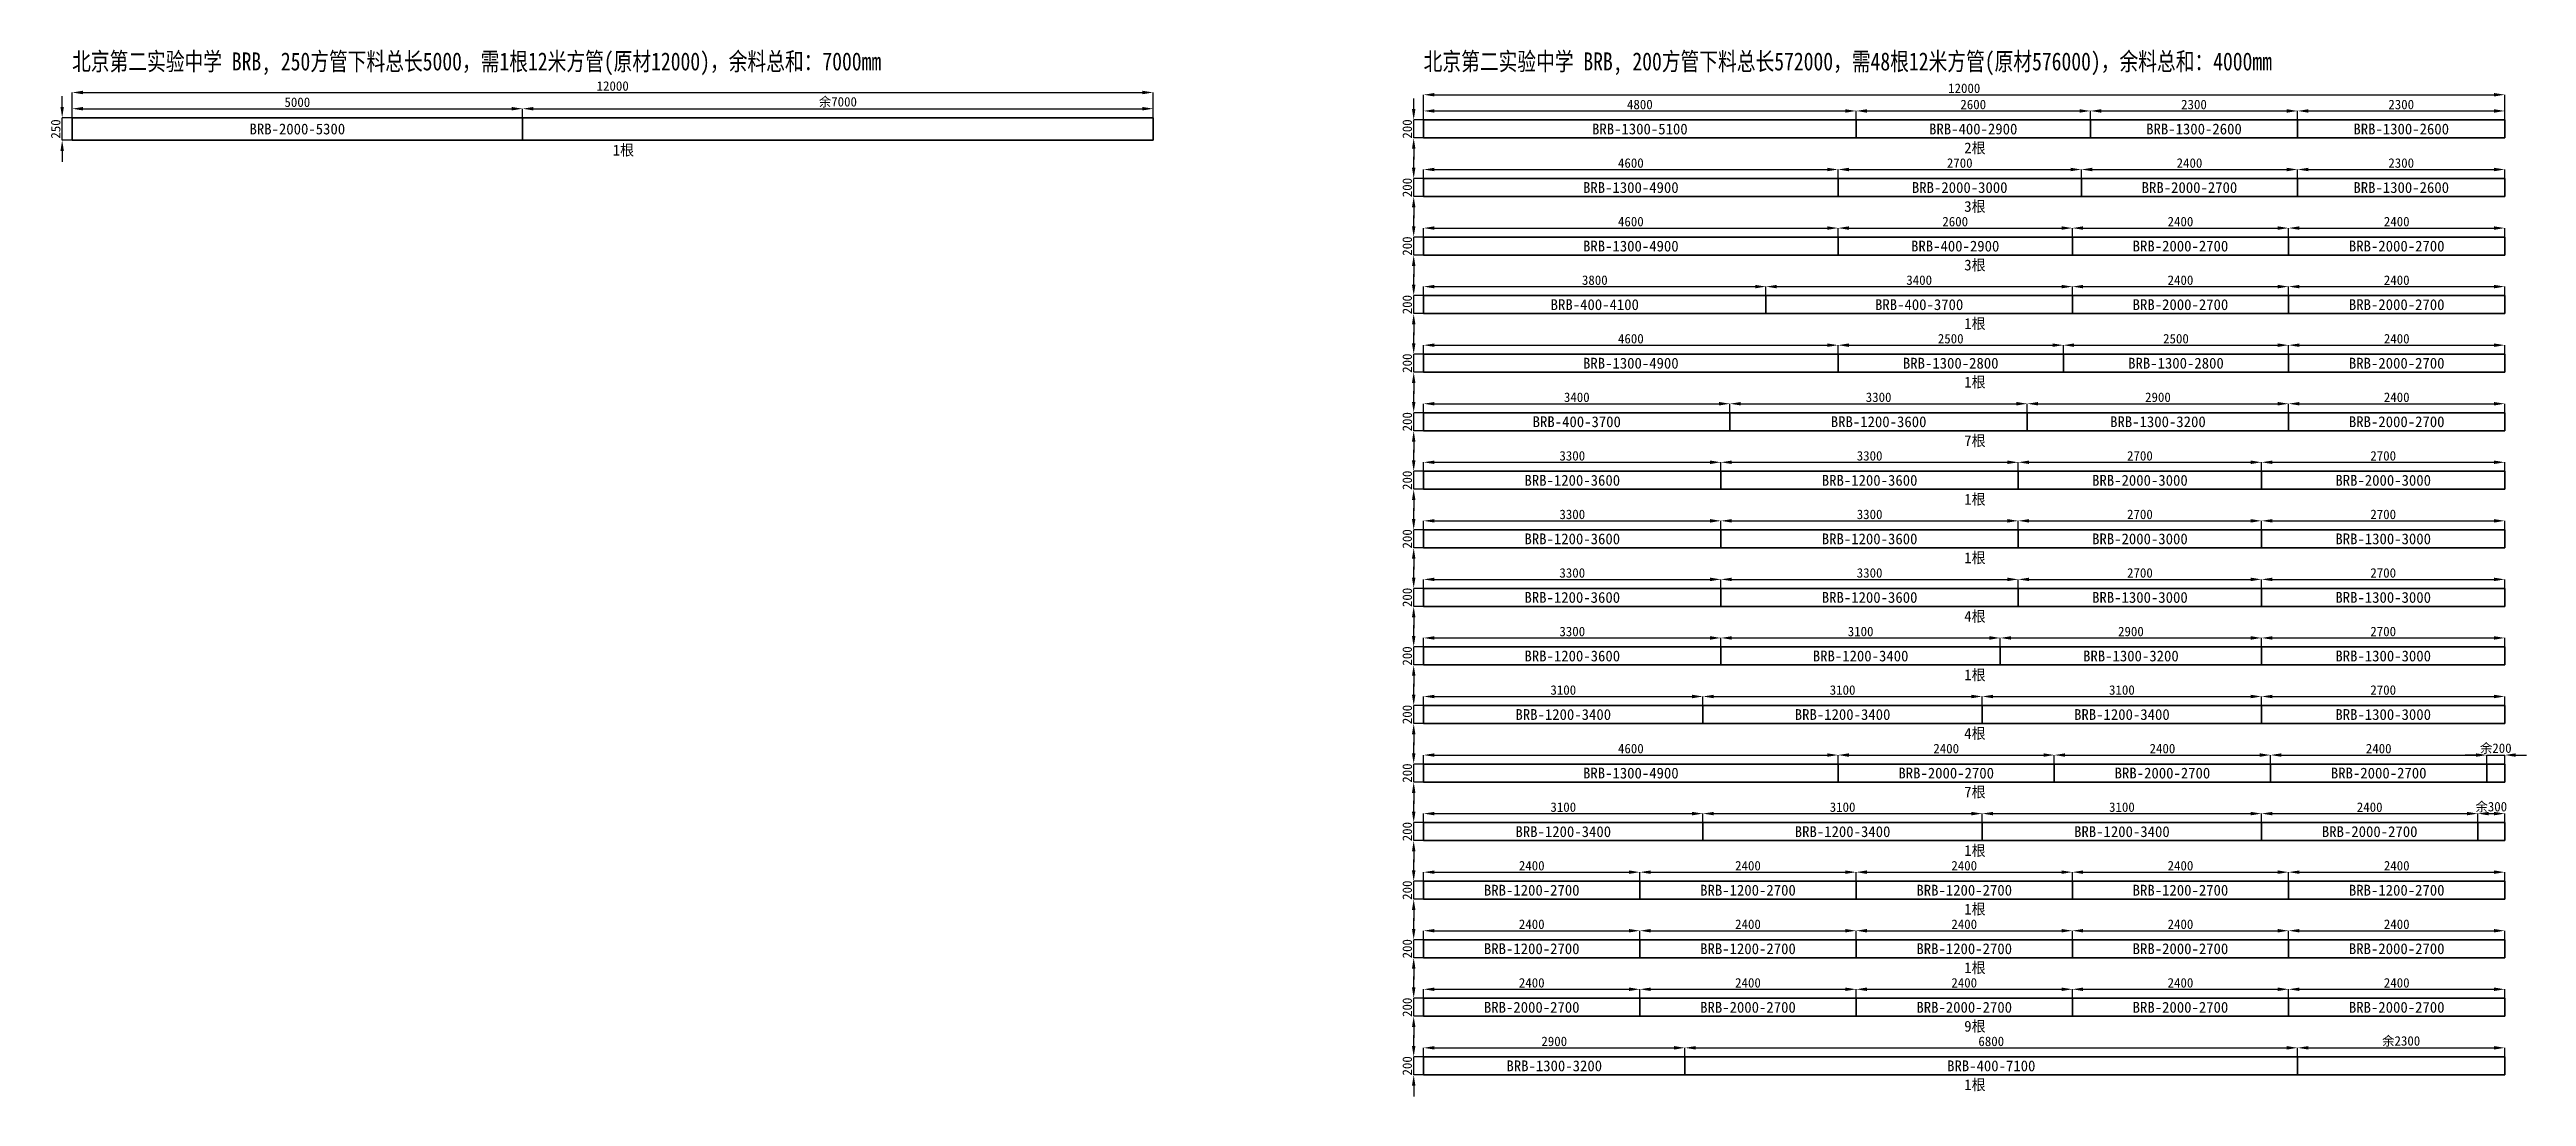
# Model space of a CAD drawing. Header units: metres. Extents: x -250 to 27240, y -11390 to 232.
import ezdxf
from ezdxf.enums import TextEntityAlignment as Align

# ---------------------------------------------------------------- set-up
doc = ezdxf.new("R2010")
doc.units = ezdxf.units.M
for name, color, linetype in [('DIMENSION', 3, 'Continuous'), ('TEXT', 3, 'Continuous'), ('TUBE', 3, 'Continuous')]:
    doc.layers.add(name, color=color, linetype=linetype)
doc.dimstyles.get("Standard").update_dxf_attribs({"dimscale": 30, "dimtxt": 3.5, "dimasz": 4, "dimexe": 1.25, "dimexo": 0, "dimtad": 1, "dimcen": 2.5, "dimazin": 3, "dimtfac": 1, "dimtmove": 0, "dimatfit": 3})

msp = doc.modelspace()

# ---------------------------------------------------------------- texts
at = {"layer": 'TEXT', "width": 0.8}
for s, p in [('北京第二实验中学 BRB, 250方管下料总长5000，需1根12米方管(原材12000)，余料总和：7000mm', (0, 0)), ('北京第二实验中学 BRB, 200方管下料总长572000，需48根12米方管(原材576000)，余料总和：4000mm', (15000, 0))]:
    msp.add_text(s, height=200, dxfattribs=at).set_placement(p)
at = {"layer": 'TEXT'}
for s, p in [('BRB-2000-5300', (2500, -650)), ('BRB-1300-5100', (17400, -650)), ('BRB-400-2900', (21100, -650)), ('BRB-1300-2600', (23550, -650)), ('BRB-1300-2600', (25850, -650)), ('BRB-1300-4900', (17300, -1300)), ('BRB-2000-3000', (20950, -1300)), ('BRB-2000-2700', (23500, -1300)), ('BRB-1300-2600', (25850, -1300)), ('BRB-1300-4900', (17300, -1950)), ('BRB-400-2900', (20900, -1950)), ('BRB-2000-2700', (23400, -1950)), ('BRB-2000-2700', (25800, -1950)), ('BRB-400-4100', (16900, -2600)), ('BRB-400-3700', (20500, -2600)), ('BRB-2000-2700', (23400, -2600)), ('BRB-2000-2700', (25800, -2600)), ('BRB-1300-4900', (17300, -3250)), ('BRB-1300-2800', (20850, -3250)), ('BRB-1300-2800', (23350, -3250)), ('BRB-2000-2700', (25800, -3250)), ('BRB-400-3700', (16700, -3900)), ('BRB-1200-3600', (20050, -3900)), ('BRB-1300-3200', (23150, -3900)), ('BRB-2000-2700', (25800, -3900)), ('BRB-1200-3600', (16650, -4550)), ('BRB-1200-3600', (19950, -4550)), ('BRB-2000-3000', (22950, -4550)), ('BRB-2000-3000', (25650, -4550)), ('BRB-1200-3600', (16650, -5200)), ('BRB-1200-3600', (19950, -5200)), ('BRB-2000-3000', (22950, -5200)), ('BRB-1300-3000', (25650, -5200)), ('BRB-1200-3600', (16650, -5850)), ('BRB-1200-3600', (19950, -5850)), ('BRB-1300-3000', (22950, -5850)), ('BRB-1300-3000', (25650, -5850)), ('BRB-1200-3600', (16650, -6500)), ('BRB-1200-3400', (19850, -6500)), ('BRB-1300-3200', (22850, -6500)), ('BRB-1300-3000', (25650, -6500)), ('BRB-1200-3400', (16550, -7150)), ('BRB-1200-3400', (19650, -7150)), ('BRB-1200-3400', (22750, -7150)), ('BRB-1300-3000', (25650, -7150)), ('BRB-1300-4900', (17300, -7800)), ('BRB-2000-2700', (20800, -7800)), ('BRB-2000-2700', (23200, -7800)), ('BRB-2000-2700', (25600, -7800)), ('BRB-1200-3400', (16550, -8450)), ('BRB-1200-3400', (19650, -8450)), ('BRB-1200-3400', (22750, -8450)), ('BRB-2000-2700', (25500, -8450)), ('BRB-1200-2700', (16200, -9100)), ('BRB-1200-2700', (18600, -9100)), ('BRB-1200-2700', (21000, -9100)), ('BRB-1200-2700', (23400, -9100)), ('BRB-1200-2700', (25800, -9100)), ('BRB-1200-2700', (16200, -9750)), ('BRB-1200-2700', (18600, -9750)), ('BRB-1200-2700', (21000, -9750)), ('BRB-2000-2700', (23400, -9750)), ('BRB-2000-2700', (25800, -9750)), ('BRB-2000-2700', (16200, -10400)), ('BRB-2000-2700', (18600, -10400)), ('BRB-2000-2700', (21000, -10400)), ('BRB-2000-2700', (23400, -10400)), ('BRB-2000-2700', (25800, -10400)), ('BRB-1300-3200', (16450, -11050)), ('BRB-400-7100', (21300, -11050))]:
    msp.add_text(s, height=120, dxfattribs=at).set_placement(p, align=Align.MIDDLE_CENTER)
for s, p in [('1根', (6000, -945)), ('2根', (21000, -920)), ('3根', (21000, -1570)), ('3根', (21000, -2220)), ('1根', (21000, -2870)), ('1根', (21000, -3520)), ('7根', (21000, -4170)), ('1根', (21000, -4820)), ('1根', (21000, -5470)), ('4根', (21000, -6120)), ('1根', (21000, -6770)), ('4根', (21000, -7420)), ('7根', (21000, -8070)), ('1根', (21000, -8720)), ('1根', (21000, -9370)), ('1根', (21000, -10020)), ('9根', (21000, -10670)), ('1根', (21000, -11320))]:
    msp.add_text(s, height=120, dxfattribs=at).set_placement(p)

# ---------------------------------------------------------------- blocks, each defined once
blk = doc.blocks.new('_CLOSEDFILLED')
at = {"color": 0, "linetype": 'BYBLOCK'}
blk.add_solid([(-1, 0.16), (0, 0), (-1, -0.16)], dxfattribs=at)
blk = doc.blocks.new('*D1')
at = {"color": 0}
for p, q in [((-110, -405), (-110, -285)), ((-110, -775), (-110, -525)), ((-110, -895), (-110, -1015))]:
    blk.add_line(p, q, dxfattribs=at)
at = {"color": 3}
for p, q in [((10, -525), (-110, -525)), ((10, -775), (-110, -775))]:
    blk.add_line(p, q, dxfattribs=at)
at = {"layer": 'Defpoints'}
for p in [(10, -525), (-110, -775), (10, -775)]:
    blk.add_point(p, dxfattribs=at)
at = {"layer": 'DIMENSION', "color": 0, "xscale": 120, "yscale": 120}
for p, rotation in [((-110, -525), 270), ((-110, -775), 90)]:
    blk.add_blockref('_CLOSEDFILLED', p, dxfattribs=dict(at, rotation=rotation))
at = {"layer": 'DIMENSION', "color": 3, "insert": (-181.25, -650), "char_height": 105, "attachment_point": 5, "rotation": 90}
blk.add_mtext('250', dxfattribs=at)
blk = doc.blocks.new('*D2')
at = {"color": 3}
for p, q in [((0, -525), (0, -245)), ((12000, -525), (12000, -245))]:
    blk.add_line(p, q, dxfattribs=at)
at = {"color": 0}
blk.add_line((120, -245), (11880, -245), dxfattribs=at)
at = {"layer": 'Defpoints'}
for p in [(0, -245), (0, -525), (12000, -525)]:
    blk.add_point(p, dxfattribs=at)
at = {"layer": 'DIMENSION', "color": 0, "xscale": 120, "yscale": 120, "rotation": 180}
blk.add_blockref('_CLOSEDFILLED', (0, -245), dxfattribs=at)
at = {"layer": 'DIMENSION', "color": 0, "xscale": 120, "yscale": 120}
blk.add_blockref('_CLOSEDFILLED', (12000, -245), dxfattribs=at)
at = {"layer": 'DIMENSION', "color": 3, "insert": (6000, -173.75), "char_height": 105, "attachment_point": 5}
blk.add_mtext('12000', dxfattribs=at)
blk = doc.blocks.new('*D3')
at = {"color": 3}
for p, q in [((0, -525), (0, -425)), ((5000, -525), (5000, -425))]:
    blk.add_line(p, q, dxfattribs=at)
at = {"color": 0}
blk.add_line((120, -425), (4880, -425), dxfattribs=at)
at = {"layer": 'Defpoints'}
for p in [(0, -425), (0, -525), (5000, -525)]:
    blk.add_point(p, dxfattribs=at)
at = {"layer": 'DIMENSION', "color": 0, "xscale": 120, "yscale": 120, "rotation": 180}
blk.add_blockref('_CLOSEDFILLED', (0, -425), dxfattribs=at)
at = {"layer": 'DIMENSION', "color": 0, "xscale": 120, "yscale": 120}
blk.add_blockref('_CLOSEDFILLED', (5000, -425), dxfattribs=at)
at = {"layer": 'DIMENSION', "color": 3, "insert": (2500, -353.75), "char_height": 105, "attachment_point": 5}
blk.add_mtext('5000', dxfattribs=at)
blk = doc.blocks.new('*D4')
at = {"color": 3}
for p, q in [((5000, -525), (5000, -425)), ((12000, -525), (12000, -425))]:
    blk.add_line(p, q, dxfattribs=at)
at = {"color": 0}
blk.add_line((5120, -425), (11880, -425), dxfattribs=at)
at = {"layer": 'Defpoints'}
for p in [(5000, -425), (5000, -525), (12000, -525)]:
    blk.add_point(p, dxfattribs=at)
at = {"layer": 'DIMENSION', "color": 0, "xscale": 120, "yscale": 120, "rotation": 180}
blk.add_blockref('_CLOSEDFILLED', (5000, -425), dxfattribs=at)
at = {"layer": 'DIMENSION', "color": 0, "xscale": 120, "yscale": 120}
blk.add_blockref('_CLOSEDFILLED', (12000, -425), dxfattribs=at)
at = {"layer": 'DIMENSION', "color": 3, "insert": (8500, -353.75), "char_height": 105, "attachment_point": 5}
blk.add_mtext('余7000', dxfattribs=at)
blk = doc.blocks.new('*D5')
at = {"color": 0}
for p, q in [((14890, -430), (14890, -310)), ((14890, -750), (14890, -550)), ((14890, -870), (14890, -990))]:
    blk.add_line(p, q, dxfattribs=at)
at = {"color": 3}
for p, q in [((15010, -550), (14890, -550)), ((15010, -750), (14890, -750))]:
    blk.add_line(p, q, dxfattribs=at)
at = {"layer": 'Defpoints'}
for p in [(14890, -750), (15010, -550), (15010, -750)]:
    blk.add_point(p, dxfattribs=at)
at = {"layer": 'DIMENSION', "color": 0, "xscale": 120, "yscale": 120}
for p, rotation in [((14890, -550), 270), ((14890, -750), 90)]:
    blk.add_blockref('_CLOSEDFILLED', p, dxfattribs=dict(at, rotation=rotation))
at = {"layer": 'DIMENSION', "color": 3, "insert": (14818.75, -650), "char_height": 105, "attachment_point": 5, "rotation": 90}
blk.add_mtext('200', dxfattribs=at)
blk = doc.blocks.new('*D6')
at = {"color": 3}
for p, q in [((15000, -550), (15000, -270)), ((27000, -550), (27000, -270))]:
    blk.add_line(p, q, dxfattribs=at)
at = {"color": 0}
blk.add_line((15120, -270), (26880, -270), dxfattribs=at)
at = {"layer": 'Defpoints'}
for p in [(15000, -270), (15000, -550), (27000, -550)]:
    blk.add_point(p, dxfattribs=at)
at = {"layer": 'DIMENSION', "color": 0, "xscale": 120, "yscale": 120, "rotation": 180}
blk.add_blockref('_CLOSEDFILLED', (15000, -270), dxfattribs=at)
at = {"layer": 'DIMENSION', "color": 0, "xscale": 120, "yscale": 120}
blk.add_blockref('_CLOSEDFILLED', (27000, -270), dxfattribs=at)
at = {"layer": 'DIMENSION', "color": 3, "insert": (21000, -198.75), "char_height": 105, "attachment_point": 5}
blk.add_mtext('12000', dxfattribs=at)
blk = doc.blocks.new('*D7')
at = {"color": 3}
for p, q in [((15000, -550), (15000, -450)), ((19800, -550), (19800, -450))]:
    blk.add_line(p, q, dxfattribs=at)
at = {"color": 0}
blk.add_line((15120, -450), (19680, -450), dxfattribs=at)
at = {"layer": 'Defpoints'}
for p in [(15000, -450), (15000, -550), (19800, -550)]:
    blk.add_point(p, dxfattribs=at)
at = {"layer": 'DIMENSION', "color": 0, "xscale": 120, "yscale": 120, "rotation": 180}
blk.add_blockref('_CLOSEDFILLED', (15000, -450), dxfattribs=at)
at = {"layer": 'DIMENSION', "color": 0, "xscale": 120, "yscale": 120}
blk.add_blockref('_CLOSEDFILLED', (19800, -450), dxfattribs=at)
at = {"layer": 'DIMENSION', "color": 3, "insert": (17400, -378.75), "char_height": 105, "attachment_point": 5}
blk.add_mtext('4800', dxfattribs=at)
blk = doc.blocks.new('*D8')
at = {"color": 3}
for p, q in [((19800, -550), (19800, -450)), ((22400, -550), (22400, -450))]:
    blk.add_line(p, q, dxfattribs=at)
at = {"color": 0}
blk.add_line((19920, -450), (22280, -450), dxfattribs=at)
at = {"layer": 'Defpoints'}
for p in [(19800, -450), (19800, -550), (22400, -550)]:
    blk.add_point(p, dxfattribs=at)
at = {"layer": 'DIMENSION', "color": 0, "xscale": 120, "yscale": 120, "rotation": 180}
blk.add_blockref('_CLOSEDFILLED', (19800, -450), dxfattribs=at)
at = {"layer": 'DIMENSION', "color": 0, "xscale": 120, "yscale": 120}
blk.add_blockref('_CLOSEDFILLED', (22400, -450), dxfattribs=at)
at = {"layer": 'DIMENSION', "color": 3, "insert": (21100, -378.75), "char_height": 105, "attachment_point": 5}
blk.add_mtext('2600', dxfattribs=at)
blk = doc.blocks.new('*D9')
at = {"color": 3}
for p, q in [((22400, -550), (22400, -450)), ((24700, -550), (24700, -450))]:
    blk.add_line(p, q, dxfattribs=at)
at = {"color": 0}
blk.add_line((22520, -450), (24580, -450), dxfattribs=at)
at = {"layer": 'Defpoints'}
for p in [(22400, -450), (22400, -550), (24700, -550)]:
    blk.add_point(p, dxfattribs=at)
at = {"layer": 'DIMENSION', "color": 0, "xscale": 120, "yscale": 120, "rotation": 180}
blk.add_blockref('_CLOSEDFILLED', (22400, -450), dxfattribs=at)
at = {"layer": 'DIMENSION', "color": 0, "xscale": 120, "yscale": 120}
blk.add_blockref('_CLOSEDFILLED', (24700, -450), dxfattribs=at)
at = {"layer": 'DIMENSION', "color": 3, "insert": (23550, -378.75), "char_height": 105, "attachment_point": 5}
blk.add_mtext('2300', dxfattribs=at)
blk = doc.blocks.new('*D10')
at = {"color": 3}
for p, q in [((24700, -550), (24700, -450)), ((27000, -550), (27000, -450))]:
    blk.add_line(p, q, dxfattribs=at)
at = {"color": 0}
blk.add_line((24820, -450), (26880, -450), dxfattribs=at)
at = {"layer": 'Defpoints'}
for p in [(24700, -450), (24700, -550), (27000, -550)]:
    blk.add_point(p, dxfattribs=at)
at = {"layer": 'DIMENSION', "color": 0, "xscale": 120, "yscale": 120, "rotation": 180}
blk.add_blockref('_CLOSEDFILLED', (24700, -450), dxfattribs=at)
at = {"layer": 'DIMENSION', "color": 0, "xscale": 120, "yscale": 120}
blk.add_blockref('_CLOSEDFILLED', (27000, -450), dxfattribs=at)
at = {"layer": 'DIMENSION', "color": 3, "insert": (25850, -378.75), "char_height": 105, "attachment_point": 5}
blk.add_mtext('2300', dxfattribs=at)
blk = doc.blocks.new('*D11')
at = {"color": 0}
for p, q in [((14890, -1080), (14890, -960)), ((14890, -1400), (14890, -1200)), ((14890, -1520), (14890, -1640))]:
    blk.add_line(p, q, dxfattribs=at)
at = {"color": 3}
for p, q in [((15010, -1200), (14890, -1200)), ((15010, -1400), (14890, -1400))]:
    blk.add_line(p, q, dxfattribs=at)
at = {"layer": 'Defpoints'}
for p in [(15010, -1200), (14890, -1400), (15010, -1400)]:
    blk.add_point(p, dxfattribs=at)
at = {"layer": 'DIMENSION', "color": 0, "xscale": 120, "yscale": 120}
for p, rotation in [((14890, -1200), 270), ((14890, -1400), 90)]:
    blk.add_blockref('_CLOSEDFILLED', p, dxfattribs=dict(at, rotation=rotation))
at = {"layer": 'DIMENSION', "color": 3, "insert": (14818.75, -1300), "char_height": 105, "attachment_point": 5, "rotation": 90}
blk.add_mtext('200', dxfattribs=at)
blk = doc.blocks.new('*D12')
at = {"color": 3}
for p, q in [((15000, -1200), (15000, -1100)), ((19600, -1200), (19600, -1100))]:
    blk.add_line(p, q, dxfattribs=at)
at = {"color": 0}
blk.add_line((15120, -1100), (19480, -1100), dxfattribs=at)
at = {"layer": 'Defpoints'}
for p in [(15000, -1100), (15000, -1200), (19600, -1200)]:
    blk.add_point(p, dxfattribs=at)
at = {"layer": 'DIMENSION', "color": 0, "xscale": 120, "yscale": 120, "rotation": 180}
blk.add_blockref('_CLOSEDFILLED', (15000, -1100), dxfattribs=at)
at = {"layer": 'DIMENSION', "color": 0, "xscale": 120, "yscale": 120}
blk.add_blockref('_CLOSEDFILLED', (19600, -1100), dxfattribs=at)
at = {"layer": 'DIMENSION', "color": 3, "insert": (17300, -1028.75), "char_height": 105, "attachment_point": 5}
blk.add_mtext('4600', dxfattribs=at)
blk = doc.blocks.new('*D13')
at = {"color": 3}
for p, q in [((19600, -1200), (19600, -1100)), ((22300, -1200), (22300, -1100))]:
    blk.add_line(p, q, dxfattribs=at)
at = {"color": 0}
blk.add_line((19720, -1100), (22180, -1100), dxfattribs=at)
at = {"layer": 'Defpoints'}
for p in [(19600, -1100), (19600, -1200), (22300, -1200)]:
    blk.add_point(p, dxfattribs=at)
at = {"layer": 'DIMENSION', "color": 0, "xscale": 120, "yscale": 120, "rotation": 180}
blk.add_blockref('_CLOSEDFILLED', (19600, -1100), dxfattribs=at)
at = {"layer": 'DIMENSION', "color": 0, "xscale": 120, "yscale": 120}
blk.add_blockref('_CLOSEDFILLED', (22300, -1100), dxfattribs=at)
at = {"layer": 'DIMENSION', "color": 3, "insert": (20950, -1028.75), "char_height": 105, "attachment_point": 5}
blk.add_mtext('2700', dxfattribs=at)
blk = doc.blocks.new('*D14')
at = {"color": 3}
for p, q in [((22300, -1200), (22300, -1100)), ((24700, -1200), (24700, -1100))]:
    blk.add_line(p, q, dxfattribs=at)
at = {"color": 0}
blk.add_line((22420, -1100), (24580, -1100), dxfattribs=at)
at = {"layer": 'Defpoints'}
for p in [(22300, -1100), (22300, -1200), (24700, -1200)]:
    blk.add_point(p, dxfattribs=at)
at = {"layer": 'DIMENSION', "color": 0, "xscale": 120, "yscale": 120, "rotation": 180}
blk.add_blockref('_CLOSEDFILLED', (22300, -1100), dxfattribs=at)
at = {"layer": 'DIMENSION', "color": 0, "xscale": 120, "yscale": 120}
blk.add_blockref('_CLOSEDFILLED', (24700, -1100), dxfattribs=at)
at = {"layer": 'DIMENSION', "color": 3, "insert": (23500, -1028.75), "char_height": 105, "attachment_point": 5}
blk.add_mtext('2400', dxfattribs=at)
blk = doc.blocks.new('*D15')
at = {"color": 3}
for p, q in [((24700, -1200), (24700, -1100)), ((27000, -1200), (27000, -1100))]:
    blk.add_line(p, q, dxfattribs=at)
at = {"color": 0}
blk.add_line((24820, -1100), (26880, -1100), dxfattribs=at)
at = {"layer": 'Defpoints'}
for p in [(24700, -1100), (24700, -1200), (27000, -1200)]:
    blk.add_point(p, dxfattribs=at)
at = {"layer": 'DIMENSION', "color": 0, "xscale": 120, "yscale": 120, "rotation": 180}
blk.add_blockref('_CLOSEDFILLED', (24700, -1100), dxfattribs=at)
at = {"layer": 'DIMENSION', "color": 0, "xscale": 120, "yscale": 120}
blk.add_blockref('_CLOSEDFILLED', (27000, -1100), dxfattribs=at)
at = {"layer": 'DIMENSION', "color": 3, "insert": (25850, -1028.75), "char_height": 105, "attachment_point": 5}
blk.add_mtext('2300', dxfattribs=at)
blk = doc.blocks.new('*D16')
at = {"color": 0}
for p, q in [((14890, -1730), (14890, -1610)), ((14890, -2050), (14890, -1850)), ((14890, -2170), (14890, -2290))]:
    blk.add_line(p, q, dxfattribs=at)
at = {"color": 3}
for p, q in [((15010, -1850), (14890, -1850)), ((15010, -2050), (14890, -2050))]:
    blk.add_line(p, q, dxfattribs=at)
at = {"layer": 'Defpoints'}
for p in [(15010, -1850), (14890, -2050), (15010, -2050)]:
    blk.add_point(p, dxfattribs=at)
at = {"layer": 'DIMENSION', "color": 0, "xscale": 120, "yscale": 120}
for p, rotation in [((14890, -1850), 270), ((14890, -2050), 90)]:
    blk.add_blockref('_CLOSEDFILLED', p, dxfattribs=dict(at, rotation=rotation))
at = {"layer": 'DIMENSION', "color": 3, "insert": (14818.75, -1950), "char_height": 105, "attachment_point": 5, "rotation": 90}
blk.add_mtext('200', dxfattribs=at)
blk = doc.blocks.new('*D17')
at = {"color": 3}
for p, q in [((15000, -1850), (15000, -1750)), ((19600, -1850), (19600, -1750))]:
    blk.add_line(p, q, dxfattribs=at)
at = {"color": 0}
blk.add_line((15120, -1750), (19480, -1750), dxfattribs=at)
at = {"layer": 'Defpoints'}
for p in [(15000, -1750), (15000, -1850), (19600, -1850)]:
    blk.add_point(p, dxfattribs=at)
at = {"layer": 'DIMENSION', "color": 0, "xscale": 120, "yscale": 120, "rotation": 180}
blk.add_blockref('_CLOSEDFILLED', (15000, -1750), dxfattribs=at)
at = {"layer": 'DIMENSION', "color": 0, "xscale": 120, "yscale": 120}
blk.add_blockref('_CLOSEDFILLED', (19600, -1750), dxfattribs=at)
at = {"layer": 'DIMENSION', "color": 3, "insert": (17300, -1678.75), "char_height": 105, "attachment_point": 5}
blk.add_mtext('4600', dxfattribs=at)
blk = doc.blocks.new('*D18')
at = {"color": 3}
for p, q in [((19600, -1850), (19600, -1750)), ((22200, -1850), (22200, -1750))]:
    blk.add_line(p, q, dxfattribs=at)
at = {"color": 0}
blk.add_line((19720, -1750), (22080, -1750), dxfattribs=at)
at = {"layer": 'Defpoints'}
for p in [(19600, -1750), (19600, -1850), (22200, -1850)]:
    blk.add_point(p, dxfattribs=at)
at = {"layer": 'DIMENSION', "color": 0, "xscale": 120, "yscale": 120, "rotation": 180}
blk.add_blockref('_CLOSEDFILLED', (19600, -1750), dxfattribs=at)
at = {"layer": 'DIMENSION', "color": 0, "xscale": 120, "yscale": 120}
blk.add_blockref('_CLOSEDFILLED', (22200, -1750), dxfattribs=at)
at = {"layer": 'DIMENSION', "color": 3, "insert": (20900, -1678.75), "char_height": 105, "attachment_point": 5}
blk.add_mtext('2600', dxfattribs=at)
blk = doc.blocks.new('*D19')
at = {"color": 3}
for p, q in [((22200, -1850), (22200, -1750)), ((24600, -1850), (24600, -1750))]:
    blk.add_line(p, q, dxfattribs=at)
at = {"color": 0}
blk.add_line((22320, -1750), (24480, -1750), dxfattribs=at)
at = {"layer": 'Defpoints'}
for p in [(22200, -1750), (22200, -1850), (24600, -1850)]:
    blk.add_point(p, dxfattribs=at)
at = {"layer": 'DIMENSION', "color": 0, "xscale": 120, "yscale": 120, "rotation": 180}
blk.add_blockref('_CLOSEDFILLED', (22200, -1750), dxfattribs=at)
at = {"layer": 'DIMENSION', "color": 0, "xscale": 120, "yscale": 120}
blk.add_blockref('_CLOSEDFILLED', (24600, -1750), dxfattribs=at)
at = {"layer": 'DIMENSION', "color": 3, "insert": (23400, -1678.75), "char_height": 105, "attachment_point": 5}
blk.add_mtext('2400', dxfattribs=at)
blk = doc.blocks.new('*D20')
at = {"color": 3}
for p, q in [((24600, -1850), (24600, -1750)), ((27000, -1850), (27000, -1750))]:
    blk.add_line(p, q, dxfattribs=at)
at = {"color": 0}
blk.add_line((24720, -1750), (26880, -1750), dxfattribs=at)
at = {"layer": 'Defpoints'}
for p in [(24600, -1750), (24600, -1850), (27000, -1850)]:
    blk.add_point(p, dxfattribs=at)
at = {"layer": 'DIMENSION', "color": 0, "xscale": 120, "yscale": 120, "rotation": 180}
blk.add_blockref('_CLOSEDFILLED', (24600, -1750), dxfattribs=at)
at = {"layer": 'DIMENSION', "color": 0, "xscale": 120, "yscale": 120}
blk.add_blockref('_CLOSEDFILLED', (27000, -1750), dxfattribs=at)
at = {"layer": 'DIMENSION', "color": 3, "insert": (25800, -1678.75), "char_height": 105, "attachment_point": 5}
blk.add_mtext('2400', dxfattribs=at)
blk = doc.blocks.new('*D21')
at = {"color": 0}
for p, q in [((14890, -2380), (14890, -2260)), ((14890, -2700), (14890, -2500)), ((14890, -2820), (14890, -2940))]:
    blk.add_line(p, q, dxfattribs=at)
at = {"color": 3}
for p, q in [((15010, -2500), (14890, -2500)), ((15010, -2700), (14890, -2700))]:
    blk.add_line(p, q, dxfattribs=at)
at = {"layer": 'Defpoints'}
for p in [(14890, -2700), (15010, -2500), (15010, -2700)]:
    blk.add_point(p, dxfattribs=at)
at = {"layer": 'DIMENSION', "color": 0, "xscale": 120, "yscale": 120}
for p, rotation in [((14890, -2500), 270), ((14890, -2700), 90)]:
    blk.add_blockref('_CLOSEDFILLED', p, dxfattribs=dict(at, rotation=rotation))
at = {"layer": 'DIMENSION', "color": 3, "insert": (14818.75, -2600), "char_height": 105, "attachment_point": 5, "rotation": 90}
blk.add_mtext('200', dxfattribs=at)
blk = doc.blocks.new('*D22')
at = {"color": 3}
for p, q in [((15000, -2500), (15000, -2400)), ((18800, -2500), (18800, -2400))]:
    blk.add_line(p, q, dxfattribs=at)
at = {"color": 0}
blk.add_line((15120, -2400), (18680, -2400), dxfattribs=at)
at = {"layer": 'Defpoints'}
for p in [(15000, -2400), (15000, -2500), (18800, -2500)]:
    blk.add_point(p, dxfattribs=at)
at = {"layer": 'DIMENSION', "color": 0, "xscale": 120, "yscale": 120, "rotation": 180}
blk.add_blockref('_CLOSEDFILLED', (15000, -2400), dxfattribs=at)
at = {"layer": 'DIMENSION', "color": 0, "xscale": 120, "yscale": 120}
blk.add_blockref('_CLOSEDFILLED', (18800, -2400), dxfattribs=at)
at = {"layer": 'DIMENSION', "color": 3, "insert": (16900, -2328.75), "char_height": 105, "attachment_point": 5}
blk.add_mtext('3800', dxfattribs=at)
blk = doc.blocks.new('*D23')
at = {"color": 3}
for p, q in [((18800, -2500), (18800, -2400)), ((22200, -2500), (22200, -2400))]:
    blk.add_line(p, q, dxfattribs=at)
at = {"color": 0}
blk.add_line((18920, -2400), (22080, -2400), dxfattribs=at)
at = {"layer": 'Defpoints'}
for p in [(18800, -2400), (18800, -2500), (22200, -2500)]:
    blk.add_point(p, dxfattribs=at)
at = {"layer": 'DIMENSION', "color": 0, "xscale": 120, "yscale": 120, "rotation": 180}
blk.add_blockref('_CLOSEDFILLED', (18800, -2400), dxfattribs=at)
at = {"layer": 'DIMENSION', "color": 0, "xscale": 120, "yscale": 120}
blk.add_blockref('_CLOSEDFILLED', (22200, -2400), dxfattribs=at)
at = {"layer": 'DIMENSION', "color": 3, "insert": (20500, -2328.75), "char_height": 105, "attachment_point": 5}
blk.add_mtext('3400', dxfattribs=at)
blk = doc.blocks.new('*D24')
at = {"color": 3}
for p, q in [((22200, -2500), (22200, -2400)), ((24600, -2500), (24600, -2400))]:
    blk.add_line(p, q, dxfattribs=at)
at = {"color": 0}
blk.add_line((22320, -2400), (24480, -2400), dxfattribs=at)
at = {"layer": 'Defpoints'}
for p in [(22200, -2400), (22200, -2500), (24600, -2500)]:
    blk.add_point(p, dxfattribs=at)
at = {"layer": 'DIMENSION', "color": 0, "xscale": 120, "yscale": 120, "rotation": 180}
blk.add_blockref('_CLOSEDFILLED', (22200, -2400), dxfattribs=at)
at = {"layer": 'DIMENSION', "color": 0, "xscale": 120, "yscale": 120}
blk.add_blockref('_CLOSEDFILLED', (24600, -2400), dxfattribs=at)
at = {"layer": 'DIMENSION', "color": 3, "insert": (23400, -2328.75), "char_height": 105, "attachment_point": 5}
blk.add_mtext('2400', dxfattribs=at)
blk = doc.blocks.new('*D25')
at = {"color": 3}
for p, q in [((24600, -2500), (24600, -2400)), ((27000, -2500), (27000, -2400))]:
    blk.add_line(p, q, dxfattribs=at)
at = {"color": 0}
blk.add_line((24720, -2400), (26880, -2400), dxfattribs=at)
at = {"layer": 'Defpoints'}
for p in [(24600, -2400), (24600, -2500), (27000, -2500)]:
    blk.add_point(p, dxfattribs=at)
at = {"layer": 'DIMENSION', "color": 0, "xscale": 120, "yscale": 120, "rotation": 180}
blk.add_blockref('_CLOSEDFILLED', (24600, -2400), dxfattribs=at)
at = {"layer": 'DIMENSION', "color": 0, "xscale": 120, "yscale": 120}
blk.add_blockref('_CLOSEDFILLED', (27000, -2400), dxfattribs=at)
at = {"layer": 'DIMENSION', "color": 3, "insert": (25800, -2328.75), "char_height": 105, "attachment_point": 5}
blk.add_mtext('2400', dxfattribs=at)
blk = doc.blocks.new('*D26')
at = {"color": 0}
for p, q in [((14890, -3030), (14890, -2910)), ((14890, -3350), (14890, -3150)), ((14890, -3470), (14890, -3590))]:
    blk.add_line(p, q, dxfattribs=at)
at = {"color": 3}
for p, q in [((15010, -3150), (14890, -3150)), ((15010, -3350), (14890, -3350))]:
    blk.add_line(p, q, dxfattribs=at)
at = {"layer": 'Defpoints'}
for p in [(15010, -3150), (14890, -3350), (15010, -3350)]:
    blk.add_point(p, dxfattribs=at)
at = {"layer": 'DIMENSION', "color": 0, "xscale": 120, "yscale": 120}
for p, rotation in [((14890, -3150), 270), ((14890, -3350), 90)]:
    blk.add_blockref('_CLOSEDFILLED', p, dxfattribs=dict(at, rotation=rotation))
at = {"layer": 'DIMENSION', "color": 3, "insert": (14818.75, -3250), "char_height": 105, "attachment_point": 5, "rotation": 90}
blk.add_mtext('200', dxfattribs=at)
blk = doc.blocks.new('*D27')
at = {"color": 3}
for p, q in [((15000, -3150), (15000, -3050)), ((19600, -3150), (19600, -3050))]:
    blk.add_line(p, q, dxfattribs=at)
at = {"color": 0}
blk.add_line((15120, -3050), (19480, -3050), dxfattribs=at)
at = {"layer": 'Defpoints'}
for p in [(15000, -3050), (15000, -3150), (19600, -3150)]:
    blk.add_point(p, dxfattribs=at)
at = {"layer": 'DIMENSION', "color": 0, "xscale": 120, "yscale": 120, "rotation": 180}
blk.add_blockref('_CLOSEDFILLED', (15000, -3050), dxfattribs=at)
at = {"layer": 'DIMENSION', "color": 0, "xscale": 120, "yscale": 120}
blk.add_blockref('_CLOSEDFILLED', (19600, -3050), dxfattribs=at)
at = {"layer": 'DIMENSION', "color": 3, "insert": (17300, -2978.75), "char_height": 105, "attachment_point": 5}
blk.add_mtext('4600', dxfattribs=at)
blk = doc.blocks.new('*D28')
at = {"color": 3}
for p, q in [((19600, -3150), (19600, -3050)), ((22100, -3150), (22100, -3050))]:
    blk.add_line(p, q, dxfattribs=at)
at = {"color": 0}
blk.add_line((19720, -3050), (21980, -3050), dxfattribs=at)
at = {"layer": 'Defpoints'}
for p in [(19600, -3050), (19600, -3150), (22100, -3150)]:
    blk.add_point(p, dxfattribs=at)
at = {"layer": 'DIMENSION', "color": 0, "xscale": 120, "yscale": 120, "rotation": 180}
blk.add_blockref('_CLOSEDFILLED', (19600, -3050), dxfattribs=at)
at = {"layer": 'DIMENSION', "color": 0, "xscale": 120, "yscale": 120}
blk.add_blockref('_CLOSEDFILLED', (22100, -3050), dxfattribs=at)
at = {"layer": 'DIMENSION', "color": 3, "insert": (20850, -2978.75), "char_height": 105, "attachment_point": 5}
blk.add_mtext('2500', dxfattribs=at)
blk = doc.blocks.new('*D29')
at = {"color": 3}
for p, q in [((22100, -3150), (22100, -3050)), ((24600, -3150), (24600, -3050))]:
    blk.add_line(p, q, dxfattribs=at)
at = {"color": 0}
blk.add_line((22220, -3050), (24480, -3050), dxfattribs=at)
at = {"layer": 'Defpoints'}
for p in [(22100, -3050), (22100, -3150), (24600, -3150)]:
    blk.add_point(p, dxfattribs=at)
at = {"layer": 'DIMENSION', "color": 0, "xscale": 120, "yscale": 120, "rotation": 180}
blk.add_blockref('_CLOSEDFILLED', (22100, -3050), dxfattribs=at)
at = {"layer": 'DIMENSION', "color": 0, "xscale": 120, "yscale": 120}
blk.add_blockref('_CLOSEDFILLED', (24600, -3050), dxfattribs=at)
at = {"layer": 'DIMENSION', "color": 3, "insert": (23350, -2978.75), "char_height": 105, "attachment_point": 5}
blk.add_mtext('2500', dxfattribs=at)
blk = doc.blocks.new('*D30')
at = {"color": 3}
for p, q in [((24600, -3150), (24600, -3050)), ((27000, -3150), (27000, -3050))]:
    blk.add_line(p, q, dxfattribs=at)
at = {"color": 0}
blk.add_line((24720, -3050), (26880, -3050), dxfattribs=at)
at = {"layer": 'Defpoints'}
for p in [(24600, -3050), (24600, -3150), (27000, -3150)]:
    blk.add_point(p, dxfattribs=at)
at = {"layer": 'DIMENSION', "color": 0, "xscale": 120, "yscale": 120, "rotation": 180}
blk.add_blockref('_CLOSEDFILLED', (24600, -3050), dxfattribs=at)
at = {"layer": 'DIMENSION', "color": 0, "xscale": 120, "yscale": 120}
blk.add_blockref('_CLOSEDFILLED', (27000, -3050), dxfattribs=at)
at = {"layer": 'DIMENSION', "color": 3, "insert": (25800, -2978.75), "char_height": 105, "attachment_point": 5}
blk.add_mtext('2400', dxfattribs=at)
blk = doc.blocks.new('*D31')
at = {"color": 0}
for p, q in [((14890, -3680), (14890, -3560)), ((14890, -4000), (14890, -3800)), ((14890, -4120), (14890, -4240))]:
    blk.add_line(p, q, dxfattribs=at)
at = {"color": 3}
for p, q in [((15010, -3800), (14890, -3800)), ((15010, -4000), (14890, -4000))]:
    blk.add_line(p, q, dxfattribs=at)
at = {"layer": 'Defpoints'}
for p in [(15010, -3800), (14890, -4000), (15010, -4000)]:
    blk.add_point(p, dxfattribs=at)
at = {"layer": 'DIMENSION', "color": 0, "xscale": 120, "yscale": 120}
for p, rotation in [((14890, -3800), 270), ((14890, -4000), 90)]:
    blk.add_blockref('_CLOSEDFILLED', p, dxfattribs=dict(at, rotation=rotation))
at = {"layer": 'DIMENSION', "color": 3, "insert": (14818.75, -3900), "char_height": 105, "attachment_point": 5, "rotation": 90}
blk.add_mtext('200', dxfattribs=at)
blk = doc.blocks.new('*D32')
at = {"color": 3}
for p, q in [((15000, -3800), (15000, -3700)), ((18400, -3800), (18400, -3700))]:
    blk.add_line(p, q, dxfattribs=at)
at = {"color": 0}
blk.add_line((15120, -3700), (18280, -3700), dxfattribs=at)
at = {"layer": 'Defpoints'}
for p in [(15000, -3700), (15000, -3800), (18400, -3800)]:
    blk.add_point(p, dxfattribs=at)
at = {"layer": 'DIMENSION', "color": 0, "xscale": 120, "yscale": 120, "rotation": 180}
blk.add_blockref('_CLOSEDFILLED', (15000, -3700), dxfattribs=at)
at = {"layer": 'DIMENSION', "color": 0, "xscale": 120, "yscale": 120}
blk.add_blockref('_CLOSEDFILLED', (18400, -3700), dxfattribs=at)
at = {"layer": 'DIMENSION', "color": 3, "insert": (16700, -3628.75), "char_height": 105, "attachment_point": 5}
blk.add_mtext('3400', dxfattribs=at)
blk = doc.blocks.new('*D33')
at = {"color": 3}
for p, q in [((18400, -3800), (18400, -3700)), ((21700, -3800), (21700, -3700))]:
    blk.add_line(p, q, dxfattribs=at)
at = {"color": 0}
blk.add_line((18520, -3700), (21580, -3700), dxfattribs=at)
at = {"layer": 'Defpoints'}
for p in [(18400, -3700), (18400, -3800), (21700, -3800)]:
    blk.add_point(p, dxfattribs=at)
at = {"layer": 'DIMENSION', "color": 0, "xscale": 120, "yscale": 120, "rotation": 180}
blk.add_blockref('_CLOSEDFILLED', (18400, -3700), dxfattribs=at)
at = {"layer": 'DIMENSION', "color": 0, "xscale": 120, "yscale": 120}
blk.add_blockref('_CLOSEDFILLED', (21700, -3700), dxfattribs=at)
at = {"layer": 'DIMENSION', "color": 3, "insert": (20050, -3628.75), "char_height": 105, "attachment_point": 5}
blk.add_mtext('3300', dxfattribs=at)
blk = doc.blocks.new('*D34')
at = {"color": 3}
for p, q in [((21700, -3800), (21700, -3700)), ((24600, -3800), (24600, -3700))]:
    blk.add_line(p, q, dxfattribs=at)
at = {"color": 0}
blk.add_line((21820, -3700), (24480, -3700), dxfattribs=at)
at = {"layer": 'Defpoints'}
for p in [(21700, -3700), (21700, -3800), (24600, -3800)]:
    blk.add_point(p, dxfattribs=at)
at = {"layer": 'DIMENSION', "color": 0, "xscale": 120, "yscale": 120, "rotation": 180}
blk.add_blockref('_CLOSEDFILLED', (21700, -3700), dxfattribs=at)
at = {"layer": 'DIMENSION', "color": 0, "xscale": 120, "yscale": 120}
blk.add_blockref('_CLOSEDFILLED', (24600, -3700), dxfattribs=at)
at = {"layer": 'DIMENSION', "color": 3, "insert": (23150, -3628.75), "char_height": 105, "attachment_point": 5}
blk.add_mtext('2900', dxfattribs=at)
blk = doc.blocks.new('*D35')
at = {"color": 3}
for p, q in [((24600, -3800), (24600, -3700)), ((27000, -3800), (27000, -3700))]:
    blk.add_line(p, q, dxfattribs=at)
at = {"color": 0}
blk.add_line((24720, -3700), (26880, -3700), dxfattribs=at)
at = {"layer": 'Defpoints'}
for p in [(24600, -3700), (24600, -3800), (27000, -3800)]:
    blk.add_point(p, dxfattribs=at)
at = {"layer": 'DIMENSION', "color": 0, "xscale": 120, "yscale": 120, "rotation": 180}
blk.add_blockref('_CLOSEDFILLED', (24600, -3700), dxfattribs=at)
at = {"layer": 'DIMENSION', "color": 0, "xscale": 120, "yscale": 120}
blk.add_blockref('_CLOSEDFILLED', (27000, -3700), dxfattribs=at)
at = {"layer": 'DIMENSION', "color": 3, "insert": (25800, -3628.75), "char_height": 105, "attachment_point": 5}
blk.add_mtext('2400', dxfattribs=at)
blk = doc.blocks.new('*D36')
at = {"color": 0}
for p, q in [((14890, -4330), (14890, -4210)), ((14890, -4650), (14890, -4450)), ((14890, -4770), (14890, -4890))]:
    blk.add_line(p, q, dxfattribs=at)
at = {"color": 3}
for p, q in [((15010, -4450), (14890, -4450)), ((15010, -4650), (14890, -4650))]:
    blk.add_line(p, q, dxfattribs=at)
at = {"layer": 'Defpoints'}
for p in [(14890, -4650), (15010, -4450), (15010, -4650)]:
    blk.add_point(p, dxfattribs=at)
at = {"layer": 'DIMENSION', "color": 0, "xscale": 120, "yscale": 120}
for p, rotation in [((14890, -4450), 270), ((14890, -4650), 90)]:
    blk.add_blockref('_CLOSEDFILLED', p, dxfattribs=dict(at, rotation=rotation))
at = {"layer": 'DIMENSION', "color": 3, "insert": (14818.75, -4550), "char_height": 105, "attachment_point": 5, "rotation": 90}
blk.add_mtext('200', dxfattribs=at)
blk = doc.blocks.new('*D37')
at = {"color": 3}
for p, q in [((15000, -4450), (15000, -4350)), ((18300, -4450), (18300, -4350))]:
    blk.add_line(p, q, dxfattribs=at)
at = {"color": 0}
blk.add_line((15120, -4350), (18180, -4350), dxfattribs=at)
at = {"layer": 'Defpoints'}
for p in [(15000, -4350), (15000, -4450), (18300, -4450)]:
    blk.add_point(p, dxfattribs=at)
at = {"layer": 'DIMENSION', "color": 0, "xscale": 120, "yscale": 120, "rotation": 180}
blk.add_blockref('_CLOSEDFILLED', (15000, -4350), dxfattribs=at)
at = {"layer": 'DIMENSION', "color": 0, "xscale": 120, "yscale": 120}
blk.add_blockref('_CLOSEDFILLED', (18300, -4350), dxfattribs=at)
at = {"layer": 'DIMENSION', "color": 3, "insert": (16650, -4278.75), "char_height": 105, "attachment_point": 5}
blk.add_mtext('3300', dxfattribs=at)
blk = doc.blocks.new('*D38')
at = {"color": 3}
for p, q in [((18300, -4450), (18300, -4350)), ((21600, -4450), (21600, -4350))]:
    blk.add_line(p, q, dxfattribs=at)
at = {"color": 0}
blk.add_line((18420, -4350), (21480, -4350), dxfattribs=at)
at = {"layer": 'Defpoints'}
for p in [(18300, -4350), (18300, -4450), (21600, -4450)]:
    blk.add_point(p, dxfattribs=at)
at = {"layer": 'DIMENSION', "color": 0, "xscale": 120, "yscale": 120, "rotation": 180}
blk.add_blockref('_CLOSEDFILLED', (18300, -4350), dxfattribs=at)
at = {"layer": 'DIMENSION', "color": 0, "xscale": 120, "yscale": 120}
blk.add_blockref('_CLOSEDFILLED', (21600, -4350), dxfattribs=at)
at = {"layer": 'DIMENSION', "color": 3, "insert": (19950, -4278.75), "char_height": 105, "attachment_point": 5}
blk.add_mtext('3300', dxfattribs=at)
blk = doc.blocks.new('*D39')
at = {"color": 3}
for p, q in [((21600, -4450), (21600, -4350)), ((24300, -4450), (24300, -4350))]:
    blk.add_line(p, q, dxfattribs=at)
at = {"color": 0}
blk.add_line((21720, -4350), (24180, -4350), dxfattribs=at)
at = {"layer": 'Defpoints'}
for p in [(21600, -4350), (21600, -4450), (24300, -4450)]:
    blk.add_point(p, dxfattribs=at)
at = {"layer": 'DIMENSION', "color": 0, "xscale": 120, "yscale": 120, "rotation": 180}
blk.add_blockref('_CLOSEDFILLED', (21600, -4350), dxfattribs=at)
at = {"layer": 'DIMENSION', "color": 0, "xscale": 120, "yscale": 120}
blk.add_blockref('_CLOSEDFILLED', (24300, -4350), dxfattribs=at)
at = {"layer": 'DIMENSION', "color": 3, "insert": (22950, -4278.75), "char_height": 105, "attachment_point": 5}
blk.add_mtext('2700', dxfattribs=at)
blk = doc.blocks.new('*D40')
at = {"color": 3}
for p, q in [((24300, -4450), (24300, -4350)), ((27000, -4450), (27000, -4350))]:
    blk.add_line(p, q, dxfattribs=at)
at = {"color": 0}
blk.add_line((24420, -4350), (26880, -4350), dxfattribs=at)
at = {"layer": 'Defpoints'}
for p in [(24300, -4350), (24300, -4450), (27000, -4450)]:
    blk.add_point(p, dxfattribs=at)
at = {"layer": 'DIMENSION', "color": 0, "xscale": 120, "yscale": 120, "rotation": 180}
blk.add_blockref('_CLOSEDFILLED', (24300, -4350), dxfattribs=at)
at = {"layer": 'DIMENSION', "color": 0, "xscale": 120, "yscale": 120}
blk.add_blockref('_CLOSEDFILLED', (27000, -4350), dxfattribs=at)
at = {"layer": 'DIMENSION', "color": 3, "insert": (25650, -4278.75), "char_height": 105, "attachment_point": 5}
blk.add_mtext('2700', dxfattribs=at)
blk = doc.blocks.new('*D41')
at = {"color": 0}
for p, q in [((14890, -4980), (14890, -4860)), ((14890, -5300), (14890, -5100)), ((14890, -5420), (14890, -5540))]:
    blk.add_line(p, q, dxfattribs=at)
at = {"color": 3}
for p, q in [((15010, -5100), (14890, -5100)), ((15010, -5300), (14890, -5300))]:
    blk.add_line(p, q, dxfattribs=at)
at = {"layer": 'Defpoints'}
for p in [(15010, -5100), (14890, -5300), (15010, -5300)]:
    blk.add_point(p, dxfattribs=at)
at = {"layer": 'DIMENSION', "color": 0, "xscale": 120, "yscale": 120}
for p, rotation in [((14890, -5100), 270), ((14890, -5300), 90)]:
    blk.add_blockref('_CLOSEDFILLED', p, dxfattribs=dict(at, rotation=rotation))
at = {"layer": 'DIMENSION', "color": 3, "insert": (14818.75, -5200), "char_height": 105, "attachment_point": 5, "rotation": 90}
blk.add_mtext('200', dxfattribs=at)
blk = doc.blocks.new('*D42')
at = {"color": 3}
for p, q in [((15000, -5100), (15000, -5000)), ((18300, -5100), (18300, -5000))]:
    blk.add_line(p, q, dxfattribs=at)
at = {"color": 0}
blk.add_line((15120, -5000), (18180, -5000), dxfattribs=at)
at = {"layer": 'Defpoints'}
for p in [(15000, -5000), (15000, -5100), (18300, -5100)]:
    blk.add_point(p, dxfattribs=at)
at = {"layer": 'DIMENSION', "color": 0, "xscale": 120, "yscale": 120, "rotation": 180}
blk.add_blockref('_CLOSEDFILLED', (15000, -5000), dxfattribs=at)
at = {"layer": 'DIMENSION', "color": 0, "xscale": 120, "yscale": 120}
blk.add_blockref('_CLOSEDFILLED', (18300, -5000), dxfattribs=at)
at = {"layer": 'DIMENSION', "color": 3, "insert": (16650, -4928.75), "char_height": 105, "attachment_point": 5}
blk.add_mtext('3300', dxfattribs=at)
blk = doc.blocks.new('*D43')
at = {"color": 3}
for p, q in [((18300, -5100), (18300, -5000)), ((21600, -5100), (21600, -5000))]:
    blk.add_line(p, q, dxfattribs=at)
at = {"color": 0}
blk.add_line((18420, -5000), (21480, -5000), dxfattribs=at)
at = {"layer": 'Defpoints'}
for p in [(18300, -5000), (18300, -5100), (21600, -5100)]:
    blk.add_point(p, dxfattribs=at)
at = {"layer": 'DIMENSION', "color": 0, "xscale": 120, "yscale": 120, "rotation": 180}
blk.add_blockref('_CLOSEDFILLED', (18300, -5000), dxfattribs=at)
at = {"layer": 'DIMENSION', "color": 0, "xscale": 120, "yscale": 120}
blk.add_blockref('_CLOSEDFILLED', (21600, -5000), dxfattribs=at)
at = {"layer": 'DIMENSION', "color": 3, "insert": (19950, -4928.75), "char_height": 105, "attachment_point": 5}
blk.add_mtext('3300', dxfattribs=at)
blk = doc.blocks.new('*D44')
at = {"color": 3}
for p, q in [((21600, -5100), (21600, -5000)), ((24300, -5100), (24300, -5000))]:
    blk.add_line(p, q, dxfattribs=at)
at = {"color": 0}
blk.add_line((21720, -5000), (24180, -5000), dxfattribs=at)
at = {"layer": 'Defpoints'}
for p in [(21600, -5000), (21600, -5100), (24300, -5100)]:
    blk.add_point(p, dxfattribs=at)
at = {"layer": 'DIMENSION', "color": 0, "xscale": 120, "yscale": 120, "rotation": 180}
blk.add_blockref('_CLOSEDFILLED', (21600, -5000), dxfattribs=at)
at = {"layer": 'DIMENSION', "color": 0, "xscale": 120, "yscale": 120}
blk.add_blockref('_CLOSEDFILLED', (24300, -5000), dxfattribs=at)
at = {"layer": 'DIMENSION', "color": 3, "insert": (22950, -4928.75), "char_height": 105, "attachment_point": 5}
blk.add_mtext('2700', dxfattribs=at)
blk = doc.blocks.new('*D45')
at = {"color": 3}
for p, q in [((24300, -5100), (24300, -5000)), ((27000, -5100), (27000, -5000))]:
    blk.add_line(p, q, dxfattribs=at)
at = {"color": 0}
blk.add_line((24420, -5000), (26880, -5000), dxfattribs=at)
at = {"layer": 'Defpoints'}
for p in [(24300, -5000), (24300, -5100), (27000, -5100)]:
    blk.add_point(p, dxfattribs=at)
at = {"layer": 'DIMENSION', "color": 0, "xscale": 120, "yscale": 120, "rotation": 180}
blk.add_blockref('_CLOSEDFILLED', (24300, -5000), dxfattribs=at)
at = {"layer": 'DIMENSION', "color": 0, "xscale": 120, "yscale": 120}
blk.add_blockref('_CLOSEDFILLED', (27000, -5000), dxfattribs=at)
at = {"layer": 'DIMENSION', "color": 3, "insert": (25650, -4928.75), "char_height": 105, "attachment_point": 5}
blk.add_mtext('2700', dxfattribs=at)
blk = doc.blocks.new('*D46')
at = {"color": 0}
for p, q in [((14890, -5630), (14890, -5510)), ((14890, -5950), (14890, -5750)), ((14890, -6070), (14890, -6190))]:
    blk.add_line(p, q, dxfattribs=at)
at = {"color": 3}
for p, q in [((15010, -5750), (14890, -5750)), ((15010, -5950), (14890, -5950))]:
    blk.add_line(p, q, dxfattribs=at)
at = {"layer": 'Defpoints'}
for p in [(15010, -5750), (14890, -5950), (15010, -5950)]:
    blk.add_point(p, dxfattribs=at)
at = {"layer": 'DIMENSION', "color": 0, "xscale": 120, "yscale": 120}
for p, rotation in [((14890, -5750), 270), ((14890, -5950), 90)]:
    blk.add_blockref('_CLOSEDFILLED', p, dxfattribs=dict(at, rotation=rotation))
at = {"layer": 'DIMENSION', "color": 3, "insert": (14818.75, -5850), "char_height": 105, "attachment_point": 5, "rotation": 90}
blk.add_mtext('200', dxfattribs=at)
blk = doc.blocks.new('*D47')
at = {"color": 3}
for p, q in [((15000, -5750), (15000, -5650)), ((18300, -5750), (18300, -5650))]:
    blk.add_line(p, q, dxfattribs=at)
at = {"color": 0}
blk.add_line((15120, -5650), (18180, -5650), dxfattribs=at)
at = {"layer": 'Defpoints'}
for p in [(15000, -5650), (15000, -5750), (18300, -5750)]:
    blk.add_point(p, dxfattribs=at)
at = {"layer": 'DIMENSION', "color": 0, "xscale": 120, "yscale": 120, "rotation": 180}
blk.add_blockref('_CLOSEDFILLED', (15000, -5650), dxfattribs=at)
at = {"layer": 'DIMENSION', "color": 0, "xscale": 120, "yscale": 120}
blk.add_blockref('_CLOSEDFILLED', (18300, -5650), dxfattribs=at)
at = {"layer": 'DIMENSION', "color": 3, "insert": (16650, -5578.75), "char_height": 105, "attachment_point": 5}
blk.add_mtext('3300', dxfattribs=at)
blk = doc.blocks.new('*D48')
at = {"color": 3}
for p, q in [((18300, -5750), (18300, -5650)), ((21600, -5750), (21600, -5650))]:
    blk.add_line(p, q, dxfattribs=at)
at = {"color": 0}
blk.add_line((18420, -5650), (21480, -5650), dxfattribs=at)
at = {"layer": 'Defpoints'}
for p in [(18300, -5650), (18300, -5750), (21600, -5750)]:
    blk.add_point(p, dxfattribs=at)
at = {"layer": 'DIMENSION', "color": 0, "xscale": 120, "yscale": 120, "rotation": 180}
blk.add_blockref('_CLOSEDFILLED', (18300, -5650), dxfattribs=at)
at = {"layer": 'DIMENSION', "color": 0, "xscale": 120, "yscale": 120}
blk.add_blockref('_CLOSEDFILLED', (21600, -5650), dxfattribs=at)
at = {"layer": 'DIMENSION', "color": 3, "insert": (19950, -5578.75), "char_height": 105, "attachment_point": 5}
blk.add_mtext('3300', dxfattribs=at)
blk = doc.blocks.new('*D49')
at = {"color": 3}
for p, q in [((21600, -5750), (21600, -5650)), ((24300, -5750), (24300, -5650))]:
    blk.add_line(p, q, dxfattribs=at)
at = {"color": 0}
blk.add_line((21720, -5650), (24180, -5650), dxfattribs=at)
at = {"layer": 'Defpoints'}
for p in [(21600, -5650), (21600, -5750), (24300, -5750)]:
    blk.add_point(p, dxfattribs=at)
at = {"layer": 'DIMENSION', "color": 0, "xscale": 120, "yscale": 120, "rotation": 180}
blk.add_blockref('_CLOSEDFILLED', (21600, -5650), dxfattribs=at)
at = {"layer": 'DIMENSION', "color": 0, "xscale": 120, "yscale": 120}
blk.add_blockref('_CLOSEDFILLED', (24300, -5650), dxfattribs=at)
at = {"layer": 'DIMENSION', "color": 3, "insert": (22950, -5578.75), "char_height": 105, "attachment_point": 5}
blk.add_mtext('2700', dxfattribs=at)
blk = doc.blocks.new('*D50')
at = {"color": 3}
for p, q in [((24300, -5750), (24300, -5650)), ((27000, -5750), (27000, -5650))]:
    blk.add_line(p, q, dxfattribs=at)
at = {"color": 0}
blk.add_line((24420, -5650), (26880, -5650), dxfattribs=at)
at = {"layer": 'Defpoints'}
for p in [(24300, -5650), (24300, -5750), (27000, -5750)]:
    blk.add_point(p, dxfattribs=at)
at = {"layer": 'DIMENSION', "color": 0, "xscale": 120, "yscale": 120, "rotation": 180}
blk.add_blockref('_CLOSEDFILLED', (24300, -5650), dxfattribs=at)
at = {"layer": 'DIMENSION', "color": 0, "xscale": 120, "yscale": 120}
blk.add_blockref('_CLOSEDFILLED', (27000, -5650), dxfattribs=at)
at = {"layer": 'DIMENSION', "color": 3, "insert": (25650, -5578.75), "char_height": 105, "attachment_point": 5}
blk.add_mtext('2700', dxfattribs=at)
blk = doc.blocks.new('*D51')
at = {"color": 0}
for p, q in [((14890, -6280), (14890, -6160)), ((14890, -6600), (14890, -6400)), ((14890, -6720), (14890, -6840))]:
    blk.add_line(p, q, dxfattribs=at)
at = {"color": 3}
for p, q in [((15010, -6400), (14890, -6400)), ((15010, -6600), (14890, -6600))]:
    blk.add_line(p, q, dxfattribs=at)
at = {"layer": 'Defpoints'}
for p in [(15010, -6400), (14890, -6600), (15010, -6600)]:
    blk.add_point(p, dxfattribs=at)
at = {"layer": 'DIMENSION', "color": 0, "xscale": 120, "yscale": 120}
for p, rotation in [((14890, -6400), 270), ((14890, -6600), 90)]:
    blk.add_blockref('_CLOSEDFILLED', p, dxfattribs=dict(at, rotation=rotation))
at = {"layer": 'DIMENSION', "color": 3, "insert": (14818.75, -6500), "char_height": 105, "attachment_point": 5, "rotation": 90}
blk.add_mtext('200', dxfattribs=at)
blk = doc.blocks.new('*D52')
at = {"color": 3}
for p, q in [((15000, -6400), (15000, -6300)), ((18300, -6400), (18300, -6300))]:
    blk.add_line(p, q, dxfattribs=at)
at = {"color": 0}
blk.add_line((15120, -6300), (18180, -6300), dxfattribs=at)
at = {"layer": 'Defpoints'}
for p in [(15000, -6300), (15000, -6400), (18300, -6400)]:
    blk.add_point(p, dxfattribs=at)
at = {"layer": 'DIMENSION', "color": 0, "xscale": 120, "yscale": 120, "rotation": 180}
blk.add_blockref('_CLOSEDFILLED', (15000, -6300), dxfattribs=at)
at = {"layer": 'DIMENSION', "color": 0, "xscale": 120, "yscale": 120}
blk.add_blockref('_CLOSEDFILLED', (18300, -6300), dxfattribs=at)
at = {"layer": 'DIMENSION', "color": 3, "insert": (16650, -6228.75), "char_height": 105, "attachment_point": 5}
blk.add_mtext('3300', dxfattribs=at)
blk = doc.blocks.new('*D53')
at = {"color": 3}
for p, q in [((18300, -6400), (18300, -6300)), ((21400, -6400), (21400, -6300))]:
    blk.add_line(p, q, dxfattribs=at)
at = {"color": 0}
blk.add_line((18420, -6300), (21280, -6300), dxfattribs=at)
at = {"layer": 'Defpoints'}
for p in [(18300, -6300), (18300, -6400), (21400, -6400)]:
    blk.add_point(p, dxfattribs=at)
at = {"layer": 'DIMENSION', "color": 0, "xscale": 120, "yscale": 120, "rotation": 180}
blk.add_blockref('_CLOSEDFILLED', (18300, -6300), dxfattribs=at)
at = {"layer": 'DIMENSION', "color": 0, "xscale": 120, "yscale": 120}
blk.add_blockref('_CLOSEDFILLED', (21400, -6300), dxfattribs=at)
at = {"layer": 'DIMENSION', "color": 3, "insert": (19850, -6228.75), "char_height": 105, "attachment_point": 5}
blk.add_mtext('3100', dxfattribs=at)
blk = doc.blocks.new('*D54')
at = {"color": 3}
for p, q in [((21400, -6400), (21400, -6300)), ((24300, -6400), (24300, -6300))]:
    blk.add_line(p, q, dxfattribs=at)
at = {"color": 0}
blk.add_line((21520, -6300), (24180, -6300), dxfattribs=at)
at = {"layer": 'Defpoints'}
for p in [(21400, -6300), (21400, -6400), (24300, -6400)]:
    blk.add_point(p, dxfattribs=at)
at = {"layer": 'DIMENSION', "color": 0, "xscale": 120, "yscale": 120, "rotation": 180}
blk.add_blockref('_CLOSEDFILLED', (21400, -6300), dxfattribs=at)
at = {"layer": 'DIMENSION', "color": 0, "xscale": 120, "yscale": 120}
blk.add_blockref('_CLOSEDFILLED', (24300, -6300), dxfattribs=at)
at = {"layer": 'DIMENSION', "color": 3, "insert": (22850, -6228.75), "char_height": 105, "attachment_point": 5}
blk.add_mtext('2900', dxfattribs=at)
blk = doc.blocks.new('*D55')
at = {"color": 3}
for p, q in [((24300, -6400), (24300, -6300)), ((27000, -6400), (27000, -6300))]:
    blk.add_line(p, q, dxfattribs=at)
at = {"color": 0}
blk.add_line((24420, -6300), (26880, -6300), dxfattribs=at)
at = {"layer": 'Defpoints'}
for p in [(24300, -6300), (24300, -6400), (27000, -6400)]:
    blk.add_point(p, dxfattribs=at)
at = {"layer": 'DIMENSION', "color": 0, "xscale": 120, "yscale": 120, "rotation": 180}
blk.add_blockref('_CLOSEDFILLED', (24300, -6300), dxfattribs=at)
at = {"layer": 'DIMENSION', "color": 0, "xscale": 120, "yscale": 120}
blk.add_blockref('_CLOSEDFILLED', (27000, -6300), dxfattribs=at)
at = {"layer": 'DIMENSION', "color": 3, "insert": (25650, -6228.75), "char_height": 105, "attachment_point": 5}
blk.add_mtext('2700', dxfattribs=at)
blk = doc.blocks.new('*D56')
at = {"color": 0}
for p, q in [((14890, -6930), (14890, -6810)), ((14890, -7250), (14890, -7050)), ((14890, -7370), (14890, -7490))]:
    blk.add_line(p, q, dxfattribs=at)
at = {"color": 3}
for p, q in [((15010, -7050), (14890, -7050)), ((15010, -7250), (14890, -7250))]:
    blk.add_line(p, q, dxfattribs=at)
at = {"layer": 'Defpoints'}
for p in [(15010, -7050), (14890, -7250), (15010, -7250)]:
    blk.add_point(p, dxfattribs=at)
at = {"layer": 'DIMENSION', "color": 0, "xscale": 120, "yscale": 120}
for p, rotation in [((14890, -7050), 270), ((14890, -7250), 90)]:
    blk.add_blockref('_CLOSEDFILLED', p, dxfattribs=dict(at, rotation=rotation))
at = {"layer": 'DIMENSION', "color": 3, "insert": (14818.75, -7150), "char_height": 105, "attachment_point": 5, "rotation": 90}
blk.add_mtext('200', dxfattribs=at)
blk = doc.blocks.new('*D57')
at = {"color": 3}
for p, q in [((15000, -7050), (15000, -6950)), ((18100, -7050), (18100, -6950))]:
    blk.add_line(p, q, dxfattribs=at)
at = {"color": 0}
blk.add_line((15120, -6950), (17980, -6950), dxfattribs=at)
at = {"layer": 'Defpoints'}
for p in [(15000, -6950), (15000, -7050), (18100, -7050)]:
    blk.add_point(p, dxfattribs=at)
at = {"layer": 'DIMENSION', "color": 0, "xscale": 120, "yscale": 120, "rotation": 180}
blk.add_blockref('_CLOSEDFILLED', (15000, -6950), dxfattribs=at)
at = {"layer": 'DIMENSION', "color": 0, "xscale": 120, "yscale": 120}
blk.add_blockref('_CLOSEDFILLED', (18100, -6950), dxfattribs=at)
at = {"layer": 'DIMENSION', "color": 3, "insert": (16550, -6878.75), "char_height": 105, "attachment_point": 5}
blk.add_mtext('3100', dxfattribs=at)
blk = doc.blocks.new('*D58')
at = {"color": 3}
for p, q in [((18100, -7050), (18100, -6950)), ((21200, -7050), (21200, -6950))]:
    blk.add_line(p, q, dxfattribs=at)
at = {"color": 0}
blk.add_line((18220, -6950), (21080, -6950), dxfattribs=at)
at = {"layer": 'Defpoints'}
for p in [(18100, -6950), (18100, -7050), (21200, -7050)]:
    blk.add_point(p, dxfattribs=at)
at = {"layer": 'DIMENSION', "color": 0, "xscale": 120, "yscale": 120, "rotation": 180}
blk.add_blockref('_CLOSEDFILLED', (18100, -6950), dxfattribs=at)
at = {"layer": 'DIMENSION', "color": 0, "xscale": 120, "yscale": 120}
blk.add_blockref('_CLOSEDFILLED', (21200, -6950), dxfattribs=at)
at = {"layer": 'DIMENSION', "color": 3, "insert": (19650, -6878.75), "char_height": 105, "attachment_point": 5}
blk.add_mtext('3100', dxfattribs=at)
blk = doc.blocks.new('*D59')
at = {"color": 3}
for p, q in [((21200, -7050), (21200, -6950)), ((24300, -7050), (24300, -6950))]:
    blk.add_line(p, q, dxfattribs=at)
at = {"color": 0}
blk.add_line((21320, -6950), (24180, -6950), dxfattribs=at)
at = {"layer": 'Defpoints'}
for p in [(21200, -6950), (21200, -7050), (24300, -7050)]:
    blk.add_point(p, dxfattribs=at)
at = {"layer": 'DIMENSION', "color": 0, "xscale": 120, "yscale": 120, "rotation": 180}
blk.add_blockref('_CLOSEDFILLED', (21200, -6950), dxfattribs=at)
at = {"layer": 'DIMENSION', "color": 0, "xscale": 120, "yscale": 120}
blk.add_blockref('_CLOSEDFILLED', (24300, -6950), dxfattribs=at)
at = {"layer": 'DIMENSION', "color": 3, "insert": (22750, -6878.75), "char_height": 105, "attachment_point": 5}
blk.add_mtext('3100', dxfattribs=at)
blk = doc.blocks.new('*D60')
at = {"color": 3}
for p, q in [((24300, -7050), (24300, -6950)), ((27000, -7050), (27000, -6950))]:
    blk.add_line(p, q, dxfattribs=at)
at = {"color": 0}
blk.add_line((24420, -6950), (26880, -6950), dxfattribs=at)
at = {"layer": 'Defpoints'}
for p in [(24300, -6950), (24300, -7050), (27000, -7050)]:
    blk.add_point(p, dxfattribs=at)
at = {"layer": 'DIMENSION', "color": 0, "xscale": 120, "yscale": 120, "rotation": 180}
blk.add_blockref('_CLOSEDFILLED', (24300, -6950), dxfattribs=at)
at = {"layer": 'DIMENSION', "color": 0, "xscale": 120, "yscale": 120}
blk.add_blockref('_CLOSEDFILLED', (27000, -6950), dxfattribs=at)
at = {"layer": 'DIMENSION', "color": 3, "insert": (25650, -6878.75), "char_height": 105, "attachment_point": 5}
blk.add_mtext('2700', dxfattribs=at)
blk = doc.blocks.new('*D61')
at = {"color": 0}
for p, q in [((14890, -7580), (14890, -7460)), ((14890, -7900), (14890, -7700)), ((14890, -8020), (14890, -8140))]:
    blk.add_line(p, q, dxfattribs=at)
at = {"color": 3}
for p, q in [((15010, -7700), (14890, -7700)), ((15010, -7900), (14890, -7900))]:
    blk.add_line(p, q, dxfattribs=at)
at = {"layer": 'Defpoints'}
for p in [(14890, -7900), (15010, -7700), (15010, -7900)]:
    blk.add_point(p, dxfattribs=at)
at = {"layer": 'DIMENSION', "color": 0, "xscale": 120, "yscale": 120}
for p, rotation in [((14890, -7700), 270), ((14890, -7900), 90)]:
    blk.add_blockref('_CLOSEDFILLED', p, dxfattribs=dict(at, rotation=rotation))
at = {"layer": 'DIMENSION', "color": 3, "insert": (14818.75, -7800), "char_height": 105, "attachment_point": 5, "rotation": 90}
blk.add_mtext('200', dxfattribs=at)
blk = doc.blocks.new('*D62')
at = {"color": 3}
for p, q in [((15000, -7700), (15000, -7600)), ((19600, -7700), (19600, -7600))]:
    blk.add_line(p, q, dxfattribs=at)
at = {"color": 0}
blk.add_line((15120, -7600), (19480, -7600), dxfattribs=at)
at = {"layer": 'Defpoints'}
for p in [(15000, -7600), (15000, -7700), (19600, -7700)]:
    blk.add_point(p, dxfattribs=at)
at = {"layer": 'DIMENSION', "color": 0, "xscale": 120, "yscale": 120, "rotation": 180}
blk.add_blockref('_CLOSEDFILLED', (15000, -7600), dxfattribs=at)
at = {"layer": 'DIMENSION', "color": 0, "xscale": 120, "yscale": 120}
blk.add_blockref('_CLOSEDFILLED', (19600, -7600), dxfattribs=at)
at = {"layer": 'DIMENSION', "color": 3, "insert": (17300, -7528.75), "char_height": 105, "attachment_point": 5}
blk.add_mtext('4600', dxfattribs=at)
blk = doc.blocks.new('*D63')
at = {"color": 3}
for p, q in [((19600, -7700), (19600, -7600)), ((22000, -7700), (22000, -7600))]:
    blk.add_line(p, q, dxfattribs=at)
at = {"color": 0}
blk.add_line((19720, -7600), (21880, -7600), dxfattribs=at)
at = {"layer": 'Defpoints'}
for p in [(19600, -7600), (19600, -7700), (22000, -7700)]:
    blk.add_point(p, dxfattribs=at)
at = {"layer": 'DIMENSION', "color": 0, "xscale": 120, "yscale": 120, "rotation": 180}
blk.add_blockref('_CLOSEDFILLED', (19600, -7600), dxfattribs=at)
at = {"layer": 'DIMENSION', "color": 0, "xscale": 120, "yscale": 120}
blk.add_blockref('_CLOSEDFILLED', (22000, -7600), dxfattribs=at)
at = {"layer": 'DIMENSION', "color": 3, "insert": (20800, -7528.75), "char_height": 105, "attachment_point": 5}
blk.add_mtext('2400', dxfattribs=at)
blk = doc.blocks.new('*D64')
at = {"color": 3}
for p, q in [((22000, -7700), (22000, -7600)), ((24400, -7700), (24400, -7600))]:
    blk.add_line(p, q, dxfattribs=at)
at = {"color": 0}
blk.add_line((22120, -7600), (24280, -7600), dxfattribs=at)
at = {"layer": 'Defpoints'}
for p in [(22000, -7600), (22000, -7700), (24400, -7700)]:
    blk.add_point(p, dxfattribs=at)
at = {"layer": 'DIMENSION', "color": 0, "xscale": 120, "yscale": 120, "rotation": 180}
blk.add_blockref('_CLOSEDFILLED', (22000, -7600), dxfattribs=at)
at = {"layer": 'DIMENSION', "color": 0, "xscale": 120, "yscale": 120}
blk.add_blockref('_CLOSEDFILLED', (24400, -7600), dxfattribs=at)
at = {"layer": 'DIMENSION', "color": 3, "insert": (23200, -7528.75), "char_height": 105, "attachment_point": 5}
blk.add_mtext('2400', dxfattribs=at)
blk = doc.blocks.new('*D65')
at = {"color": 3}
for p, q in [((24400, -7700), (24400, -7600)), ((26800, -7700), (26800, -7600))]:
    blk.add_line(p, q, dxfattribs=at)
at = {"color": 0}
blk.add_line((24520, -7600), (26680, -7600), dxfattribs=at)
at = {"layer": 'Defpoints'}
for p in [(24400, -7600), (24400, -7700), (26800, -7700)]:
    blk.add_point(p, dxfattribs=at)
at = {"layer": 'DIMENSION', "color": 0, "xscale": 120, "yscale": 120, "rotation": 180}
blk.add_blockref('_CLOSEDFILLED', (24400, -7600), dxfattribs=at)
at = {"layer": 'DIMENSION', "color": 0, "xscale": 120, "yscale": 120}
blk.add_blockref('_CLOSEDFILLED', (26800, -7600), dxfattribs=at)
at = {"layer": 'DIMENSION', "color": 3, "insert": (25600, -7528.75), "char_height": 105, "attachment_point": 5}
blk.add_mtext('2400', dxfattribs=at)
blk = doc.blocks.new('*D66')
at = {"color": 0}
for p, q in [((26680, -7600), (26560, -7600)), ((26800, -7600), (27000, -7600)), ((27120, -7600), (27240, -7600))]:
    blk.add_line(p, q, dxfattribs=at)
at = {"color": 3}
for p, q in [((26800, -7700), (26800, -7600)), ((27000, -7700), (27000, -7600))]:
    blk.add_line(p, q, dxfattribs=at)
at = {"layer": 'Defpoints'}
for p in [(26800, -7600), (26800, -7700), (27000, -7700)]:
    blk.add_point(p, dxfattribs=at)
at = {"layer": 'DIMENSION', "color": 0, "xscale": 120, "yscale": 120}
blk.add_blockref('_CLOSEDFILLED', (26800, -7600), dxfattribs=at)
at = {"layer": 'DIMENSION', "color": 0, "xscale": 120, "yscale": 120, "rotation": 180}
blk.add_blockref('_CLOSEDFILLED', (27000, -7600), dxfattribs=at)
at = {"layer": 'DIMENSION', "color": 3, "insert": (26900, -7528.75), "char_height": 105, "attachment_point": 5}
blk.add_mtext('余200', dxfattribs=at)
blk = doc.blocks.new('*D67')
at = {"color": 0}
for p, q in [((14890, -8230), (14890, -8110)), ((14890, -8550), (14890, -8350)), ((14890, -8670), (14890, -8790))]:
    blk.add_line(p, q, dxfattribs=at)
at = {"color": 3}
for p, q in [((15010, -8350), (14890, -8350)), ((15010, -8550), (14890, -8550))]:
    blk.add_line(p, q, dxfattribs=at)
at = {"layer": 'Defpoints'}
for p in [(15010, -8350), (14890, -8550), (15010, -8550)]:
    blk.add_point(p, dxfattribs=at)
at = {"layer": 'DIMENSION', "color": 0, "xscale": 120, "yscale": 120}
for p, rotation in [((14890, -8350), 270), ((14890, -8550), 90)]:
    blk.add_blockref('_CLOSEDFILLED', p, dxfattribs=dict(at, rotation=rotation))
at = {"layer": 'DIMENSION', "color": 3, "insert": (14818.75, -8450), "char_height": 105, "attachment_point": 5, "rotation": 90}
blk.add_mtext('200', dxfattribs=at)
blk = doc.blocks.new('*D68')
at = {"color": 3}
for p, q in [((15000, -8350), (15000, -8250)), ((18100, -8350), (18100, -8250))]:
    blk.add_line(p, q, dxfattribs=at)
at = {"color": 0}
blk.add_line((15120, -8250), (17980, -8250), dxfattribs=at)
at = {"layer": 'Defpoints'}
for p in [(15000, -8250), (15000, -8350), (18100, -8350)]:
    blk.add_point(p, dxfattribs=at)
at = {"layer": 'DIMENSION', "color": 0, "xscale": 120, "yscale": 120, "rotation": 180}
blk.add_blockref('_CLOSEDFILLED', (15000, -8250), dxfattribs=at)
at = {"layer": 'DIMENSION', "color": 0, "xscale": 120, "yscale": 120}
blk.add_blockref('_CLOSEDFILLED', (18100, -8250), dxfattribs=at)
at = {"layer": 'DIMENSION', "color": 3, "insert": (16550, -8178.75), "char_height": 105, "attachment_point": 5}
blk.add_mtext('3100', dxfattribs=at)
blk = doc.blocks.new('*D69')
at = {"color": 3}
for p, q in [((18100, -8350), (18100, -8250)), ((21200, -8350), (21200, -8250))]:
    blk.add_line(p, q, dxfattribs=at)
at = {"color": 0}
blk.add_line((18220, -8250), (21080, -8250), dxfattribs=at)
at = {"layer": 'Defpoints'}
for p in [(18100, -8250), (18100, -8350), (21200, -8350)]:
    blk.add_point(p, dxfattribs=at)
at = {"layer": 'DIMENSION', "color": 0, "xscale": 120, "yscale": 120, "rotation": 180}
blk.add_blockref('_CLOSEDFILLED', (18100, -8250), dxfattribs=at)
at = {"layer": 'DIMENSION', "color": 0, "xscale": 120, "yscale": 120}
blk.add_blockref('_CLOSEDFILLED', (21200, -8250), dxfattribs=at)
at = {"layer": 'DIMENSION', "color": 3, "insert": (19650, -8178.75), "char_height": 105, "attachment_point": 5}
blk.add_mtext('3100', dxfattribs=at)
blk = doc.blocks.new('*D70')
at = {"color": 3}
for p, q in [((21200, -8350), (21200, -8250)), ((24300, -8350), (24300, -8250))]:
    blk.add_line(p, q, dxfattribs=at)
at = {"color": 0}
blk.add_line((21320, -8250), (24180, -8250), dxfattribs=at)
at = {"layer": 'Defpoints'}
for p in [(21200, -8250), (21200, -8350), (24300, -8350)]:
    blk.add_point(p, dxfattribs=at)
at = {"layer": 'DIMENSION', "color": 0, "xscale": 120, "yscale": 120, "rotation": 180}
blk.add_blockref('_CLOSEDFILLED', (21200, -8250), dxfattribs=at)
at = {"layer": 'DIMENSION', "color": 0, "xscale": 120, "yscale": 120}
blk.add_blockref('_CLOSEDFILLED', (24300, -8250), dxfattribs=at)
at = {"layer": 'DIMENSION', "color": 3, "insert": (22750, -8178.75), "char_height": 105, "attachment_point": 5}
blk.add_mtext('3100', dxfattribs=at)
blk = doc.blocks.new('*D71')
at = {"color": 3}
for p, q in [((24300, -8350), (24300, -8250)), ((26700, -8350), (26700, -8250))]:
    blk.add_line(p, q, dxfattribs=at)
at = {"color": 0}
blk.add_line((24420, -8250), (26580, -8250), dxfattribs=at)
at = {"layer": 'Defpoints'}
for p in [(24300, -8250), (24300, -8350), (26700, -8350)]:
    blk.add_point(p, dxfattribs=at)
at = {"layer": 'DIMENSION', "color": 0, "xscale": 120, "yscale": 120, "rotation": 180}
blk.add_blockref('_CLOSEDFILLED', (24300, -8250), dxfattribs=at)
at = {"layer": 'DIMENSION', "color": 0, "xscale": 120, "yscale": 120}
blk.add_blockref('_CLOSEDFILLED', (26700, -8250), dxfattribs=at)
at = {"layer": 'DIMENSION', "color": 3, "insert": (25500, -8178.75), "char_height": 105, "attachment_point": 5}
blk.add_mtext('2400', dxfattribs=at)
blk = doc.blocks.new('*D72')
at = {"color": 3}
for p, q in [((26700, -8350), (26700, -8250)), ((27000, -8350), (27000, -8250))]:
    blk.add_line(p, q, dxfattribs=at)
at = {"color": 0}
blk.add_line((26820, -8250), (26880, -8250), dxfattribs=at)
at = {"layer": 'Defpoints'}
for p in [(26700, -8250), (26700, -8350), (27000, -8350)]:
    blk.add_point(p, dxfattribs=at)
at = {"layer": 'DIMENSION', "color": 0, "xscale": 120, "yscale": 120, "rotation": 180}
blk.add_blockref('_CLOSEDFILLED', (26700, -8250), dxfattribs=at)
at = {"layer": 'DIMENSION', "color": 0, "xscale": 120, "yscale": 120}
blk.add_blockref('_CLOSEDFILLED', (27000, -8250), dxfattribs=at)
at = {"layer": 'DIMENSION', "color": 3, "insert": (26850, -8178.75), "char_height": 105, "attachment_point": 5}
blk.add_mtext('余300', dxfattribs=at)
blk = doc.blocks.new('*D73')
at = {"color": 0}
for p, q in [((14890, -8880), (14890, -8760)), ((14890, -9200), (14890, -9000)), ((14890, -9320), (14890, -9440))]:
    blk.add_line(p, q, dxfattribs=at)
at = {"color": 3}
for p, q in [((15010, -9000), (14890, -9000)), ((15010, -9200), (14890, -9200))]:
    blk.add_line(p, q, dxfattribs=at)
at = {"layer": 'Defpoints'}
for p in [(15010, -9000), (14890, -9200), (15010, -9200)]:
    blk.add_point(p, dxfattribs=at)
at = {"layer": 'DIMENSION', "color": 0, "xscale": 120, "yscale": 120}
for p, rotation in [((14890, -9000), 270), ((14890, -9200), 90)]:
    blk.add_blockref('_CLOSEDFILLED', p, dxfattribs=dict(at, rotation=rotation))
at = {"layer": 'DIMENSION', "color": 3, "insert": (14818.75, -9100), "char_height": 105, "attachment_point": 5, "rotation": 90}
blk.add_mtext('200', dxfattribs=at)
blk = doc.blocks.new('*D74')
at = {"color": 3}
for p, q in [((15000, -9000), (15000, -8900)), ((17400, -9000), (17400, -8900))]:
    blk.add_line(p, q, dxfattribs=at)
at = {"color": 0}
blk.add_line((15120, -8900), (17280, -8900), dxfattribs=at)
at = {"layer": 'Defpoints'}
for p in [(15000, -8900), (15000, -9000), (17400, -9000)]:
    blk.add_point(p, dxfattribs=at)
at = {"layer": 'DIMENSION', "color": 0, "xscale": 120, "yscale": 120, "rotation": 180}
blk.add_blockref('_CLOSEDFILLED', (15000, -8900), dxfattribs=at)
at = {"layer": 'DIMENSION', "color": 0, "xscale": 120, "yscale": 120}
blk.add_blockref('_CLOSEDFILLED', (17400, -8900), dxfattribs=at)
at = {"layer": 'DIMENSION', "color": 3, "insert": (16200, -8828.75), "char_height": 105, "attachment_point": 5}
blk.add_mtext('2400', dxfattribs=at)
blk = doc.blocks.new('*D75')
at = {"color": 3}
for p, q in [((17400, -9000), (17400, -8900)), ((19800, -9000), (19800, -8900))]:
    blk.add_line(p, q, dxfattribs=at)
at = {"color": 0}
blk.add_line((17520, -8900), (19680, -8900), dxfattribs=at)
at = {"layer": 'Defpoints'}
for p in [(17400, -8900), (17400, -9000), (19800, -9000)]:
    blk.add_point(p, dxfattribs=at)
at = {"layer": 'DIMENSION', "color": 0, "xscale": 120, "yscale": 120, "rotation": 180}
blk.add_blockref('_CLOSEDFILLED', (17400, -8900), dxfattribs=at)
at = {"layer": 'DIMENSION', "color": 0, "xscale": 120, "yscale": 120}
blk.add_blockref('_CLOSEDFILLED', (19800, -8900), dxfattribs=at)
at = {"layer": 'DIMENSION', "color": 3, "insert": (18600, -8828.75), "char_height": 105, "attachment_point": 5}
blk.add_mtext('2400', dxfattribs=at)
blk = doc.blocks.new('*D76')
at = {"color": 3}
for p, q in [((19800, -9000), (19800, -8900)), ((22200, -9000), (22200, -8900))]:
    blk.add_line(p, q, dxfattribs=at)
at = {"color": 0}
blk.add_line((19920, -8900), (22080, -8900), dxfattribs=at)
at = {"layer": 'Defpoints'}
for p in [(19800, -8900), (19800, -9000), (22200, -9000)]:
    blk.add_point(p, dxfattribs=at)
at = {"layer": 'DIMENSION', "color": 0, "xscale": 120, "yscale": 120, "rotation": 180}
blk.add_blockref('_CLOSEDFILLED', (19800, -8900), dxfattribs=at)
at = {"layer": 'DIMENSION', "color": 0, "xscale": 120, "yscale": 120}
blk.add_blockref('_CLOSEDFILLED', (22200, -8900), dxfattribs=at)
at = {"layer": 'DIMENSION', "color": 3, "insert": (21000, -8828.75), "char_height": 105, "attachment_point": 5}
blk.add_mtext('2400', dxfattribs=at)
blk = doc.blocks.new('*D77')
at = {"color": 3}
for p, q in [((22200, -9000), (22200, -8900)), ((24600, -9000), (24600, -8900))]:
    blk.add_line(p, q, dxfattribs=at)
at = {"color": 0}
blk.add_line((22320, -8900), (24480, -8900), dxfattribs=at)
at = {"layer": 'Defpoints'}
for p in [(22200, -8900), (22200, -9000), (24600, -9000)]:
    blk.add_point(p, dxfattribs=at)
at = {"layer": 'DIMENSION', "color": 0, "xscale": 120, "yscale": 120, "rotation": 180}
blk.add_blockref('_CLOSEDFILLED', (22200, -8900), dxfattribs=at)
at = {"layer": 'DIMENSION', "color": 0, "xscale": 120, "yscale": 120}
blk.add_blockref('_CLOSEDFILLED', (24600, -8900), dxfattribs=at)
at = {"layer": 'DIMENSION', "color": 3, "insert": (23400, -8828.75), "char_height": 105, "attachment_point": 5}
blk.add_mtext('2400', dxfattribs=at)
blk = doc.blocks.new('*D78')
at = {"color": 3}
for p, q in [((24600, -9000), (24600, -8900)), ((27000, -9000), (27000, -8900))]:
    blk.add_line(p, q, dxfattribs=at)
at = {"color": 0}
blk.add_line((24720, -8900), (26880, -8900), dxfattribs=at)
at = {"layer": 'Defpoints'}
for p in [(24600, -8900), (24600, -9000), (27000, -9000)]:
    blk.add_point(p, dxfattribs=at)
at = {"layer": 'DIMENSION', "color": 0, "xscale": 120, "yscale": 120, "rotation": 180}
blk.add_blockref('_CLOSEDFILLED', (24600, -8900), dxfattribs=at)
at = {"layer": 'DIMENSION', "color": 0, "xscale": 120, "yscale": 120}
blk.add_blockref('_CLOSEDFILLED', (27000, -8900), dxfattribs=at)
at = {"layer": 'DIMENSION', "color": 3, "insert": (25800, -8828.75), "char_height": 105, "attachment_point": 5}
blk.add_mtext('2400', dxfattribs=at)
blk = doc.blocks.new('*D79')
at = {"color": 0}
for p, q in [((14890, -9530), (14890, -9410)), ((14890, -9850), (14890, -9650)), ((14890, -9970), (14890, -10090))]:
    blk.add_line(p, q, dxfattribs=at)
at = {"color": 3}
for p, q in [((15010, -9650), (14890, -9650)), ((15010, -9850), (14890, -9850))]:
    blk.add_line(p, q, dxfattribs=at)
at = {"layer": 'Defpoints'}
for p in [(14890, -9850), (15010, -9650), (15010, -9850)]:
    blk.add_point(p, dxfattribs=at)
at = {"layer": 'DIMENSION', "color": 0, "xscale": 120, "yscale": 120}
for p, rotation in [((14890, -9650), 270), ((14890, -9850), 90)]:
    blk.add_blockref('_CLOSEDFILLED', p, dxfattribs=dict(at, rotation=rotation))
at = {"layer": 'DIMENSION', "color": 3, "insert": (14818.75, -9750), "char_height": 105, "attachment_point": 5, "rotation": 90}
blk.add_mtext('200', dxfattribs=at)
blk = doc.blocks.new('*D80')
at = {"color": 3}
for p, q in [((15000, -9650), (15000, -9550)), ((17400, -9650), (17400, -9550))]:
    blk.add_line(p, q, dxfattribs=at)
at = {"color": 0}
blk.add_line((15120, -9550), (17280, -9550), dxfattribs=at)
at = {"layer": 'Defpoints'}
for p in [(15000, -9550), (15000, -9650), (17400, -9650)]:
    blk.add_point(p, dxfattribs=at)
at = {"layer": 'DIMENSION', "color": 0, "xscale": 120, "yscale": 120, "rotation": 180}
blk.add_blockref('_CLOSEDFILLED', (15000, -9550), dxfattribs=at)
at = {"layer": 'DIMENSION', "color": 0, "xscale": 120, "yscale": 120}
blk.add_blockref('_CLOSEDFILLED', (17400, -9550), dxfattribs=at)
at = {"layer": 'DIMENSION', "color": 3, "insert": (16200, -9478.75), "char_height": 105, "attachment_point": 5}
blk.add_mtext('2400', dxfattribs=at)
blk = doc.blocks.new('*D81')
at = {"color": 3}
for p, q in [((17400, -9650), (17400, -9550)), ((19800, -9650), (19800, -9550))]:
    blk.add_line(p, q, dxfattribs=at)
at = {"color": 0}
blk.add_line((17520, -9550), (19680, -9550), dxfattribs=at)
at = {"layer": 'Defpoints'}
for p in [(17400, -9550), (17400, -9650), (19800, -9650)]:
    blk.add_point(p, dxfattribs=at)
at = {"layer": 'DIMENSION', "color": 0, "xscale": 120, "yscale": 120, "rotation": 180}
blk.add_blockref('_CLOSEDFILLED', (17400, -9550), dxfattribs=at)
at = {"layer": 'DIMENSION', "color": 0, "xscale": 120, "yscale": 120}
blk.add_blockref('_CLOSEDFILLED', (19800, -9550), dxfattribs=at)
at = {"layer": 'DIMENSION', "color": 3, "insert": (18600, -9478.75), "char_height": 105, "attachment_point": 5}
blk.add_mtext('2400', dxfattribs=at)
blk = doc.blocks.new('*D82')
at = {"color": 3}
for p, q in [((19800, -9650), (19800, -9550)), ((22200, -9650), (22200, -9550))]:
    blk.add_line(p, q, dxfattribs=at)
at = {"color": 0}
blk.add_line((19920, -9550), (22080, -9550), dxfattribs=at)
at = {"layer": 'Defpoints'}
for p in [(19800, -9550), (19800, -9650), (22200, -9650)]:
    blk.add_point(p, dxfattribs=at)
at = {"layer": 'DIMENSION', "color": 0, "xscale": 120, "yscale": 120, "rotation": 180}
blk.add_blockref('_CLOSEDFILLED', (19800, -9550), dxfattribs=at)
at = {"layer": 'DIMENSION', "color": 0, "xscale": 120, "yscale": 120}
blk.add_blockref('_CLOSEDFILLED', (22200, -9550), dxfattribs=at)
at = {"layer": 'DIMENSION', "color": 3, "insert": (21000, -9478.75), "char_height": 105, "attachment_point": 5}
blk.add_mtext('2400', dxfattribs=at)
blk = doc.blocks.new('*D83')
at = {"color": 3}
for p, q in [((22200, -9650), (22200, -9550)), ((24600, -9650), (24600, -9550))]:
    blk.add_line(p, q, dxfattribs=at)
at = {"color": 0}
blk.add_line((22320, -9550), (24480, -9550), dxfattribs=at)
at = {"layer": 'Defpoints'}
for p in [(22200, -9550), (22200, -9650), (24600, -9650)]:
    blk.add_point(p, dxfattribs=at)
at = {"layer": 'DIMENSION', "color": 0, "xscale": 120, "yscale": 120, "rotation": 180}
blk.add_blockref('_CLOSEDFILLED', (22200, -9550), dxfattribs=at)
at = {"layer": 'DIMENSION', "color": 0, "xscale": 120, "yscale": 120}
blk.add_blockref('_CLOSEDFILLED', (24600, -9550), dxfattribs=at)
at = {"layer": 'DIMENSION', "color": 3, "insert": (23400, -9478.75), "char_height": 105, "attachment_point": 5}
blk.add_mtext('2400', dxfattribs=at)
blk = doc.blocks.new('*D84')
at = {"color": 3}
for p, q in [((24600, -9650), (24600, -9550)), ((27000, -9650), (27000, -9550))]:
    blk.add_line(p, q, dxfattribs=at)
at = {"color": 0}
blk.add_line((24720, -9550), (26880, -9550), dxfattribs=at)
at = {"layer": 'Defpoints'}
for p in [(24600, -9550), (24600, -9650), (27000, -9650)]:
    blk.add_point(p, dxfattribs=at)
at = {"layer": 'DIMENSION', "color": 0, "xscale": 120, "yscale": 120, "rotation": 180}
blk.add_blockref('_CLOSEDFILLED', (24600, -9550), dxfattribs=at)
at = {"layer": 'DIMENSION', "color": 0, "xscale": 120, "yscale": 120}
blk.add_blockref('_CLOSEDFILLED', (27000, -9550), dxfattribs=at)
at = {"layer": 'DIMENSION', "color": 3, "insert": (25800, -9478.75), "char_height": 105, "attachment_point": 5}
blk.add_mtext('2400', dxfattribs=at)
blk = doc.blocks.new('*D85')
at = {"color": 0}
for p, q in [((14890, -10180), (14890, -10060)), ((14890, -10500), (14890, -10300)), ((14890, -10620), (14890, -10740))]:
    blk.add_line(p, q, dxfattribs=at)
at = {"color": 3}
for p, q in [((15010, -10300), (14890, -10300)), ((15010, -10500), (14890, -10500))]:
    blk.add_line(p, q, dxfattribs=at)
at = {"layer": 'Defpoints'}
for p in [(15010, -10300), (14890, -10500), (15010, -10500)]:
    blk.add_point(p, dxfattribs=at)
at = {"layer": 'DIMENSION', "color": 0, "xscale": 120, "yscale": 120}
for p, rotation in [((14890, -10300), 270), ((14890, -10500), 90)]:
    blk.add_blockref('_CLOSEDFILLED', p, dxfattribs=dict(at, rotation=rotation))
at = {"layer": 'DIMENSION', "color": 3, "insert": (14818.75, -10400), "char_height": 105, "attachment_point": 5, "rotation": 90}
blk.add_mtext('200', dxfattribs=at)
blk = doc.blocks.new('*D86')
at = {"color": 3}
for p, q in [((15000, -10300), (15000, -10200)), ((17400, -10300), (17400, -10200))]:
    blk.add_line(p, q, dxfattribs=at)
at = {"color": 0}
blk.add_line((15120, -10200), (17280, -10200), dxfattribs=at)
at = {"layer": 'Defpoints'}
for p in [(15000, -10200), (15000, -10300), (17400, -10300)]:
    blk.add_point(p, dxfattribs=at)
at = {"layer": 'DIMENSION', "color": 0, "xscale": 120, "yscale": 120, "rotation": 180}
blk.add_blockref('_CLOSEDFILLED', (15000, -10200), dxfattribs=at)
at = {"layer": 'DIMENSION', "color": 0, "xscale": 120, "yscale": 120}
blk.add_blockref('_CLOSEDFILLED', (17400, -10200), dxfattribs=at)
at = {"layer": 'DIMENSION', "color": 3, "insert": (16200, -10128.75), "char_height": 105, "attachment_point": 5}
blk.add_mtext('2400', dxfattribs=at)
blk = doc.blocks.new('*D87')
at = {"color": 3}
for p, q in [((17400, -10300), (17400, -10200)), ((19800, -10300), (19800, -10200))]:
    blk.add_line(p, q, dxfattribs=at)
at = {"color": 0}
blk.add_line((17520, -10200), (19680, -10200), dxfattribs=at)
at = {"layer": 'Defpoints'}
for p in [(17400, -10200), (17400, -10300), (19800, -10300)]:
    blk.add_point(p, dxfattribs=at)
at = {"layer": 'DIMENSION', "color": 0, "xscale": 120, "yscale": 120, "rotation": 180}
blk.add_blockref('_CLOSEDFILLED', (17400, -10200), dxfattribs=at)
at = {"layer": 'DIMENSION', "color": 0, "xscale": 120, "yscale": 120}
blk.add_blockref('_CLOSEDFILLED', (19800, -10200), dxfattribs=at)
at = {"layer": 'DIMENSION', "color": 3, "insert": (18600, -10128.75), "char_height": 105, "attachment_point": 5}
blk.add_mtext('2400', dxfattribs=at)
blk = doc.blocks.new('*D88')
at = {"color": 3}
for p, q in [((19800, -10300), (19800, -10200)), ((22200, -10300), (22200, -10200))]:
    blk.add_line(p, q, dxfattribs=at)
at = {"color": 0}
blk.add_line((19920, -10200), (22080, -10200), dxfattribs=at)
at = {"layer": 'Defpoints'}
for p in [(19800, -10200), (19800, -10300), (22200, -10300)]:
    blk.add_point(p, dxfattribs=at)
at = {"layer": 'DIMENSION', "color": 0, "xscale": 120, "yscale": 120, "rotation": 180}
blk.add_blockref('_CLOSEDFILLED', (19800, -10200), dxfattribs=at)
at = {"layer": 'DIMENSION', "color": 0, "xscale": 120, "yscale": 120}
blk.add_blockref('_CLOSEDFILLED', (22200, -10200), dxfattribs=at)
at = {"layer": 'DIMENSION', "color": 3, "insert": (21000, -10128.75), "char_height": 105, "attachment_point": 5}
blk.add_mtext('2400', dxfattribs=at)
blk = doc.blocks.new('*D89')
at = {"color": 3}
for p, q in [((22200, -10300), (22200, -10200)), ((24600, -10300), (24600, -10200))]:
    blk.add_line(p, q, dxfattribs=at)
at = {"color": 0}
blk.add_line((22320, -10200), (24480, -10200), dxfattribs=at)
at = {"layer": 'Defpoints'}
for p in [(22200, -10200), (22200, -10300), (24600, -10300)]:
    blk.add_point(p, dxfattribs=at)
at = {"layer": 'DIMENSION', "color": 0, "xscale": 120, "yscale": 120, "rotation": 180}
blk.add_blockref('_CLOSEDFILLED', (22200, -10200), dxfattribs=at)
at = {"layer": 'DIMENSION', "color": 0, "xscale": 120, "yscale": 120}
blk.add_blockref('_CLOSEDFILLED', (24600, -10200), dxfattribs=at)
at = {"layer": 'DIMENSION', "color": 3, "insert": (23400, -10128.75), "char_height": 105, "attachment_point": 5}
blk.add_mtext('2400', dxfattribs=at)
blk = doc.blocks.new('*D90')
at = {"color": 3}
for p, q in [((24600, -10300), (24600, -10200)), ((27000, -10300), (27000, -10200))]:
    blk.add_line(p, q, dxfattribs=at)
at = {"color": 0}
blk.add_line((24720, -10200), (26880, -10200), dxfattribs=at)
at = {"layer": 'Defpoints'}
for p in [(24600, -10200), (24600, -10300), (27000, -10300)]:
    blk.add_point(p, dxfattribs=at)
at = {"layer": 'DIMENSION', "color": 0, "xscale": 120, "yscale": 120, "rotation": 180}
blk.add_blockref('_CLOSEDFILLED', (24600, -10200), dxfattribs=at)
at = {"layer": 'DIMENSION', "color": 0, "xscale": 120, "yscale": 120}
blk.add_blockref('_CLOSEDFILLED', (27000, -10200), dxfattribs=at)
at = {"layer": 'DIMENSION', "color": 3, "insert": (25800, -10128.75), "char_height": 105, "attachment_point": 5}
blk.add_mtext('2400', dxfattribs=at)
blk = doc.blocks.new('*D91')
at = {"color": 0}
for p, q in [((14890, -10830), (14890, -10710)), ((14890, -11150), (14890, -10950)), ((14890, -11270), (14890, -11390))]:
    blk.add_line(p, q, dxfattribs=at)
at = {"color": 3}
for p, q in [((15010, -10950), (14890, -10950)), ((15010, -11150), (14890, -11150))]:
    blk.add_line(p, q, dxfattribs=at)
at = {"layer": 'Defpoints'}
for p in [(15010, -10950), (14890, -11150), (15010, -11150)]:
    blk.add_point(p, dxfattribs=at)
at = {"layer": 'DIMENSION', "color": 0, "xscale": 120, "yscale": 120}
for p, rotation in [((14890, -10950), 270), ((14890, -11150), 90)]:
    blk.add_blockref('_CLOSEDFILLED', p, dxfattribs=dict(at, rotation=rotation))
at = {"layer": 'DIMENSION', "color": 3, "insert": (14818.75, -11050), "char_height": 105, "attachment_point": 5, "rotation": 90}
blk.add_mtext('200', dxfattribs=at)
blk = doc.blocks.new('*D92')
at = {"color": 3}
for p, q in [((15000, -10950), (15000, -10850)), ((17900, -10950), (17900, -10850))]:
    blk.add_line(p, q, dxfattribs=at)
at = {"color": 0}
blk.add_line((15120, -10850), (17780, -10850), dxfattribs=at)
at = {"layer": 'Defpoints'}
for p in [(15000, -10850), (15000, -10950), (17900, -10950)]:
    blk.add_point(p, dxfattribs=at)
at = {"layer": 'DIMENSION', "color": 0, "xscale": 120, "yscale": 120, "rotation": 180}
blk.add_blockref('_CLOSEDFILLED', (15000, -10850), dxfattribs=at)
at = {"layer": 'DIMENSION', "color": 0, "xscale": 120, "yscale": 120}
blk.add_blockref('_CLOSEDFILLED', (17900, -10850), dxfattribs=at)
at = {"layer": 'DIMENSION', "color": 3, "insert": (16450, -10778.75), "char_height": 105, "attachment_point": 5}
blk.add_mtext('2900', dxfattribs=at)
blk = doc.blocks.new('*D93')
at = {"color": 3}
for p, q in [((17900, -10950), (17900, -10850)), ((24700, -10950), (24700, -10850))]:
    blk.add_line(p, q, dxfattribs=at)
at = {"color": 0}
blk.add_line((18020, -10850), (24580, -10850), dxfattribs=at)
at = {"layer": 'Defpoints'}
for p in [(17900, -10850), (17900, -10950), (24700, -10950)]:
    blk.add_point(p, dxfattribs=at)
at = {"layer": 'DIMENSION', "color": 0, "xscale": 120, "yscale": 120, "rotation": 180}
blk.add_blockref('_CLOSEDFILLED', (17900, -10850), dxfattribs=at)
at = {"layer": 'DIMENSION', "color": 0, "xscale": 120, "yscale": 120}
blk.add_blockref('_CLOSEDFILLED', (24700, -10850), dxfattribs=at)
at = {"layer": 'DIMENSION', "color": 3, "insert": (21300, -10778.75), "char_height": 105, "attachment_point": 5}
blk.add_mtext('6800', dxfattribs=at)
blk = doc.blocks.new('*D94')
at = {"color": 3}
for p, q in [((24700, -10950), (24700, -10850)), ((27000, -10950), (27000, -10850))]:
    blk.add_line(p, q, dxfattribs=at)
at = {"color": 0}
blk.add_line((24820, -10850), (26880, -10850), dxfattribs=at)
at = {"layer": 'Defpoints'}
for p in [(24700, -10850), (24700, -10950), (27000, -10950)]:
    blk.add_point(p, dxfattribs=at)
at = {"layer": 'DIMENSION', "color": 0, "xscale": 120, "yscale": 120, "rotation": 180}
blk.add_blockref('_CLOSEDFILLED', (24700, -10850), dxfattribs=at)
at = {"layer": 'DIMENSION', "color": 0, "xscale": 120, "yscale": 120}
blk.add_blockref('_CLOSEDFILLED', (27000, -10850), dxfattribs=at)
at = {"layer": 'DIMENSION', "color": 3, "insert": (25850, -10778.75), "char_height": 105, "attachment_point": 5}
blk.add_mtext('余2300', dxfattribs=at)

# ---------------------------------------------------------------- dimensions: what is measured, and where the dimension line sits
at = {"layer": 'DIMENSION', "color": 3, "lineweight": 25}
for base, p1, p2, text, picture, middle in [((0, -245), (0, -525), (12000, -525), '12000', '*D2', (6000, -173.75)), ((15000, -270), (15000, -550), (27000, -550), '12000', '*D6', (21000, -198.75)), ((0, -425), (0, -525), (5000, -525), '5000', '*D3', (2500, -353.75)), ((5000, -425), (5000, -525), (12000, -525), '余7000', '*D4', (8500, -353.75)), ((15000, -450), (15000, -550), (19800, -550), '4800', '*D7', (17400, -378.75)), ((19800, -450), (19800, -550), (22400, -550), '2600', '*D8', (21100, -378.75)), ((22400, -450), (22400, -550), (24700, -550), '2300', '*D9', (23550, -378.75)), ((24700, -450), (24700, -550), (27000, -550), '2300', '*D10', (25850, -378.75)), ((15000, -1100), (15000, -1200), (19600, -1200), '4600', '*D12', (17300, -1028.75)), ((19600, -1100), (19600, -1200), (22300, -1200), '2700', '*D13', (20950, -1028.75)), ((22300, -1100), (22300, -1200), (24700, -1200), '2400', '*D14', (23500, -1028.75)), ((24700, -1100), (24700, -1200), (27000, -1200), '2300', '*D15', (25850, -1028.75)), ((15000, -1750), (15000, -1850), (19600, -1850), '4600', '*D17', (17300, -1678.75)), ((19600, -1750), (19600, -1850), (22200, -1850), '2600', '*D18', (20900, -1678.75)), ((22200, -1750), (22200, -1850), (24600, -1850), '2400', '*D19', (23400, -1678.75)), ((24600, -1750), (24600, -1850), (27000, -1850), '2400', '*D20', (25800, -1678.75)), ((15000, -2400), (15000, -2500), (18800, -2500), '3800', '*D22', (16900, -2328.75)), ((18800, -2400), (18800, -2500), (22200, -2500), '3400', '*D23', (20500, -2328.75)), ((22200, -2400), (22200, -2500), (24600, -2500), '2400', '*D24', (23400, -2328.75)), ((24600, -2400), (24600, -2500), (27000, -2500), '2400', '*D25', (25800, -2328.75)), ((15000, -3050), (15000, -3150), (19600, -3150), '4600', '*D27', (17300, -2978.75)), ((19600, -3050), (19600, -3150), (22100, -3150), '2500', '*D28', (20850, -2978.75)), ((22100, -3050), (22100, -3150), (24600, -3150), '2500', '*D29', (23350, -2978.75)), ((24600, -3050), (24600, -3150), (27000, -3150), '2400', '*D30', (25800, -2978.75)), ((15000, -3700), (15000, -3800), (18400, -3800), '3400', '*D32', (16700, -3628.75)), ((18400, -3700), (18400, -3800), (21700, -3800), '3300', '*D33', (20050, -3628.75)), ((21700, -3700), (21700, -3800), (24600, -3800), '2900', '*D34', (23150, -3628.75)), ((24600, -3700), (24600, -3800), (27000, -3800), '2400', '*D35', (25800, -3628.75)), ((15000, -4350), (15000, -4450), (18300, -4450), '3300', '*D37', (16650, -4278.75)), ((18300, -4350), (18300, -4450), (21600, -4450), '3300', '*D38', (19950, -4278.75)), ((21600, -4350), (21600, -4450), (24300, -4450), '2700', '*D39', (22950, -4278.75)), ((24300, -4350), (24300, -4450), (27000, -4450), '2700', '*D40', (25650, -4278.75)), ((15000, -5000), (15000, -5100), (18300, -5100), '3300', '*D42', (16650, -4928.75)), ((18300, -5000), (18300, -5100), (21600, -5100), '3300', '*D43', (19950, -4928.75)), ((21600, -5000), (21600, -5100), (24300, -5100), '2700', '*D44', (22950, -4928.75)), ((24300, -5000), (24300, -5100), (27000, -5100), '2700', '*D45', (25650, -4928.75)), ((15000, -5650), (15000, -5750), (18300, -5750), '3300', '*D47', (16650, -5578.75)), ((18300, -5650), (18300, -5750), (21600, -5750), '3300', '*D48', (19950, -5578.75)), ((21600, -5650), (21600, -5750), (24300, -5750), '2700', '*D49', (22950, -5578.75)), ((24300, -5650), (24300, -5750), (27000, -5750), '2700', '*D50', (25650, -5578.75)), ((15000, -6300), (15000, -6400), (18300, -6400), '3300', '*D52', (16650, -6228.75)), ((18300, -6300), (18300, -6400), (21400, -6400), '3100', '*D53', (19850, -6228.75)), ((21400, -6300), (21400, -6400), (24300, -6400), '2900', '*D54', (22850, -6228.75)), ((24300, -6300), (24300, -6400), (27000, -6400), '2700', '*D55', (25650, -6228.75)), ((15000, -6950), (15000, -7050), (18100, -7050), '3100', '*D57', (16550, -6878.75)), ((18100, -6950), (18100, -7050), (21200, -7050), '3100', '*D58', (19650, -6878.75)), ((21200, -6950), (21200, -7050), (24300, -7050), '3100', '*D59', (22750, -6878.75)), ((24300, -6950), (24300, -7050), (27000, -7050), '2700', '*D60', (25650, -6878.75)), ((15000, -7600), (15000, -7700), (19600, -7700), '4600', '*D62', (17300, -7528.75)), ((19600, -7600), (19600, -7700), (22000, -7700), '2400', '*D63', (20800, -7528.75)), ((22000, -7600), (22000, -7700), (24400, -7700), '2400', '*D64', (23200, -7528.75)), ((24400, -7600), (24400, -7700), (26800, -7700), '2400', '*D65', (25600, -7528.75)), ((26800, -7600), (26800, -7700), (27000, -7700), '余200', '*D66', (26900, -7528.75)), ((15000, -8250), (15000, -8350), (18100, -8350), '3100', '*D68', (16550, -8178.75)), ((18100, -8250), (18100, -8350), (21200, -8350), '3100', '*D69', (19650, -8178.75)), ((21200, -8250), (21200, -8350), (24300, -8350), '3100', '*D70', (22750, -8178.75)), ((24300, -8250), (24300, -8350), (26700, -8350), '2400', '*D71', (25500, -8178.75)), ((26700, -8250), (26700, -8350), (27000, -8350), '余300', '*D72', (26850, -8178.75)), ((15000, -8900), (15000, -9000), (17400, -9000), '2400', '*D74', (16200, -8828.75)), ((17400, -8900), (17400, -9000), (19800, -9000), '2400', '*D75', (18600, -8828.75)), ((19800, -8900), (19800, -9000), (22200, -9000), '2400', '*D76', (21000, -8828.75)), ((22200, -8900), (22200, -9000), (24600, -9000), '2400', '*D77', (23400, -8828.75)), ((24600, -8900), (24600, -9000), (27000, -9000), '2400', '*D78', (25800, -8828.75)), ((15000, -9550), (15000, -9650), (17400, -9650), '2400', '*D80', (16200, -9478.75)), ((17400, -9550), (17400, -9650), (19800, -9650), '2400', '*D81', (18600, -9478.75)), ((19800, -9550), (19800, -9650), (22200, -9650), '2400', '*D82', (21000, -9478.75)), ((22200, -9550), (22200, -9650), (24600, -9650), '2400', '*D83', (23400, -9478.75)), ((24600, -9550), (24600, -9650), (27000, -9650), '2400', '*D84', (25800, -9478.75)), ((15000, -10200), (15000, -10300), (17400, -10300), '2400', '*D86', (16200, -10128.75)), ((17400, -10200), (17400, -10300), (19800, -10300), '2400', '*D87', (18600, -10128.75)), ((19800, -10200), (19800, -10300), (22200, -10300), '2400', '*D88', (21000, -10128.75)), ((22200, -10200), (22200, -10300), (24600, -10300), '2400', '*D89', (23400, -10128.75)), ((24600, -10200), (24600, -10300), (27000, -10300), '2400', '*D90', (25800, -10128.75)), ((15000, -10850), (15000, -10950), (17900, -10950), '2900', '*D92', (16450, -10778.75)), ((17900, -10850), (17900, -10950), (24700, -10950), '6800', '*D93', (21300, -10778.75)), ((24700, -10850), (24700, -10950), (27000, -10950), '余2300', '*D94', (25850, -10778.75))]:
    dim = msp.add_linear_dim(base=base, p1=p1, p2=p2, text=text, dimstyle='Standard', dxfattribs=at)
    dim.commit()
    dim.dimension.update_dxf_attribs({"geometry": picture, "text_midpoint": middle})
for base, p1, p2, text, picture, middle in [((-110, -775), (10, -775), (10, -525), '250', '*D1', (-181.25, -650)), ((14890, -750), (15010, -750), (15010, -550), '200', '*D5', (14818.75, -650)), ((14890, -1400), (15010, -1400), (15010, -1200), '200', '*D11', (14818.75, -1300)), ((14890, -2050), (15010, -2050), (15010, -1850), '200', '*D16', (14818.75, -1950)), ((14890, -2700), (15010, -2700), (15010, -2500), '200', '*D21', (14818.75, -2600)), ((14890, -3350), (15010, -3350), (15010, -3150), '200', '*D26', (14818.75, -3250)), ((14890, -4000), (15010, -4000), (15010, -3800), '200', '*D31', (14818.75, -3900)), ((14890, -4650), (15010, -4650), (15010, -4450), '200', '*D36', (14818.75, -4550)), ((14890, -5300), (15010, -5300), (15010, -5100), '200', '*D41', (14818.75, -5200)), ((14890, -5950), (15010, -5950), (15010, -5750), '200', '*D46', (14818.75, -5850)), ((14890, -6600), (15010, -6600), (15010, -6400), '200', '*D51', (14818.75, -6500)), ((14890, -7250), (15010, -7250), (15010, -7050), '200', '*D56', (14818.75, -7150)), ((14890, -7900), (15010, -7900), (15010, -7700), '200', '*D61', (14818.75, -7800)), ((14890, -8550), (15010, -8550), (15010, -8350), '200', '*D67', (14818.75, -8450)), ((14890, -9200), (15010, -9200), (15010, -9000), '200', '*D73', (14818.75, -9100)), ((14890, -9850), (15010, -9850), (15010, -9650), '200', '*D79', (14818.75, -9750)), ((14890, -10500), (15010, -10500), (15010, -10300), '200', '*D85', (14818.75, -10400)), ((14890, -11150), (15010, -11150), (15010, -10950), '200', '*D91', (14818.75, -11050))]:
    dim = msp.add_linear_dim(base=base, p1=p1, p2=p2, angle=90, text=text, dimstyle='Standard', dxfattribs=at)
    dim.commit()
    dim.dimension.update_dxf_attribs({"geometry": picture, "text_midpoint": middle})

# ---------------------------------------------------------------- linework, layer by layer
at = {"layer": 'TUBE', "color": 7, "lineweight": 35}
for p, q in [((0, -525), (5000, -525)), ((0, -525), (0, -775)), ((5000, -525), (5000, -775)), ((5000, -525), (12000, -525)), ((5000, -525), (5000, -775)), ((12000, -525), (12000, -775)), ((0, -775), (5000, -775)), ((5000, -775), (12000, -775)), ((15000, -550), (19800, -550)), ((15000, -550), (15000, -750)), ((15000, -750), (19800, -750)), ((19800, -550), (19800, -750)), ((19800, -550), (22400, -550)), ((19800, -750), (22400, -750)), ((22400, -550), (22400, -750)), ((22400, -550), (24700, -550)), ((22400, -750), (24700, -750)), ((24700, -550), (24700, -750)), ((24700, -550), (27000, -550)), ((24700, -750), (27000, -750)), ((27000, -550), (27000, -750)), ((15000, -1200), (19600, -1200)), ((15000, -1200), (15000, -1400)), ((19600, -1200), (19600, -1400)), ((19600, -1200), (22300, -1200)), ((22300, -1200), (22300, -1400)), ((22300, -1200), (24700, -1200)), ((24700, -1200), (24700, -1400)), ((24700, -1200), (27000, -1200)), ((27000, -1200), (27000, -1400)), ((15000, -1400), (19600, -1400)), ((19600, -1400), (22300, -1400)), ((22300, -1400), (24700, -1400)), ((24700, -1400), (27000, -1400)), ((15000, -1850), (19600, -1850)), ((15000, -1850), (15000, -2050)), ((19600, -1850), (19600, -2050)), ((19600, -1850), (22200, -1850)), ((22200, -1850), (22200, -2050)), ((22200, -1850), (24600, -1850)), ((24600, -1850), (24600, -2050)), ((24600, -1850), (27000, -1850)), ((27000, -1850), (27000, -2050)), ((15000, -2050), (19600, -2050)), ((19600, -2050), (22200, -2050)), ((22200, -2050), (24600, -2050)), ((24600, -2050), (27000, -2050)), ((15000, -2500), (18800, -2500)), ((15000, -2500), (15000, -2700)), ((15000, -2700), (18800, -2700)), ((18800, -2500), (18800, -2700)), ((18800, -2500), (22200, -2500)), ((18800, -2700), (22200, -2700)), ((22200, -2500), (22200, -2700)), ((22200, -2500), (24600, -2500)), ((22200, -2700), (24600, -2700)), ((24600, -2500), (24600, -2700)), ((24600, -2500), (27000, -2500)), ((24600, -2700), (27000, -2700)), ((27000, -2500), (27000, -2700)), ((15000, -3150), (19600, -3150)), ((15000, -3150), (15000, -3350)), ((19600, -3150), (19600, -3350)), ((19600, -3150), (22100, -3150)), ((22100, -3150), (22100, -3350)), ((22100, -3150), (24600, -3150)), ((24600, -3150), (24600, -3350)), ((24600, -3150), (27000, -3150)), ((27000, -3150), (27000, -3350)), ((15000, -3350), (19600, -3350)), ((19600, -3350), (22100, -3350)), ((22100, -3350), (24600, -3350)), ((24600, -3350), (27000, -3350)), ((15000, -3800), (18400, -3800)), ((15000, -3800), (15000, -4000)), ((18400, -3800), (18400, -4000)), ((18400, -3800), (21700, -3800)), ((21700, -3800), (21700, -4000)), ((21700, -3800), (24600, -3800)), ((24600, -3800), (24600, -4000)), ((24600, -3800), (27000, -3800)), ((27000, -3800), (27000, -4000)), ((15000, -4000), (18400, -4000)), ((18400, -4000), (21700, -4000)), ((21700, -4000), (24600, -4000)), ((24600, -4000), (27000, -4000)), ((15000, -4450), (18300, -4450)), ((15000, -4450), (15000, -4650)), ((15000, -4650), (18300, -4650)), ((18300, -4450), (18300, -4650)), ((18300, -4450), (21600, -4450)), ((18300, -4650), (21600, -4650)), ((21600, -4450), (21600, -4650)), ((21600, -4450), (24300, -4450)), ((21600, -4650), (24300, -4650)), ((24300, -4450), (24300, -4650)), ((24300, -4450), (27000, -4450)), ((24300, -4650), (27000, -4650)), ((27000, -4450), (27000, -4650)), ((15000, -5100), (18300, -5100)), ((15000, -5100), (15000, -5300)), ((18300, -5100), (18300, -5300)), ((18300, -5100), (21600, -5100)), ((21600, -5100), (21600, -5300)), ((21600, -5100), (24300, -5100)), ((24300, -5100), (24300, -5300)), ((24300, -5100), (27000, -5100)), ((27000, -5100), (27000, -5300)), ((15000, -5300), (18300, -5300)), ((18300, -5300), (21600, -5300)), ((21600, -5300), (24300, -5300)), ((24300, -5300), (27000, -5300)), ((15000, -5750), (18300, -5750)), ((15000, -5750), (15000, -5950)), ((18300, -5750), (18300, -5950)), ((18300, -5750), (21600, -5750)), ((21600, -5750), (21600, -5950)), ((21600, -5750), (24300, -5750)), ((24300, -5750), (24300, -5950)), ((24300, -5750), (27000, -5750)), ((27000, -5750), (27000, -5950)), ((15000, -5950), (18300, -5950)), ((18300, -5950), (21600, -5950)), ((21600, -5950), (24300, -5950)), ((24300, -5950), (27000, -5950)), ((15000, -6400), (18300, -6400)), ((15000, -6400), (15000, -6600)), ((18300, -6400), (18300, -6600)), ((18300, -6400), (21400, -6400)), ((21400, -6400), (21400, -6600)), ((21400, -6400), (24300, -6400)), ((24300, -6400), (24300, -6600)), ((24300, -6400), (27000, -6400)), ((27000, -6400), (27000, -6600)), ((15000, -6600), (18300, -6600)), ((18300, -6600), (21400, -6600)), ((21400, -6600), (24300, -6600)), ((24300, -6600), (27000, -6600)), ((15000, -7050), (18100, -7050)), ((15000, -7050), (15000, -7250)), ((18100, -7050), (18100, -7250)), ((18100, -7050), (21200, -7050)), ((21200, -7050), (21200, -7250)), ((21200, -7050), (24300, -7050)), ((24300, -7050), (24300, -7250)), ((24300, -7050), (27000, -7050)), ((27000, -7050), (27000, -7250)), ((15000, -7250), (18100, -7250)), ((18100, -7250), (21200, -7250)), ((21200, -7250), (24300, -7250)), ((24300, -7250), (27000, -7250)), ((15000, -7700), (19600, -7700)), ((15000, -7700), (15000, -7900)), ((15000, -7900), (19600, -7900)), ((19600, -7700), (19600, -7900)), ((19600, -7700), (22000, -7700)), ((19600, -7900), (22000, -7900)), ((22000, -7700), (22000, -7900)), ((22000, -7700), (24400, -7700)), ((22000, -7900), (24400, -7900)), ((24400, -7700), (24400, -7900)), ((24400, -7700), (26800, -7700)), ((24400, -7900), (26800, -7900)), ((26800, -7700), (26800, -7900)), ((26800, -7700), (27000, -7700)), ((26800, -7700), (26800, -7900)), ((26800, -7900), (27000, -7900)), ((27000, -7700), (27000, -7900)), ((15000, -8350), (18100, -8350)), ((15000, -8350), (15000, -8550)), ((18100, -8350), (18100, -8550)), ((18100, -8350), (21200, -8350)), ((21200, -8350), (21200, -8550)), ((21200, -8350), (24300, -8350)), ((24300, -8350), (24300, -8550)), ((24300, -8350), (26700, -8350)), ((26700, -8350), (26700, -8550)), ((26700, -8350), (27000, -8350)), ((26700, -8350), (26700, -8550)), ((27000, -8350), (27000, -8550)), ((15000, -8550), (18100, -8550)), ((18100, -8550), (21200, -8550)), ((21200, -8550), (24300, -8550)), ((24300, -8550), (26700, -8550)), ((26700, -8550), (27000, -8550)), ((15000, -9000), (17400, -9000)), ((15000, -9000), (15000, -9200)), ((17400, -9000), (17400, -9200)), ((17400, -9000), (19800, -9000)), ((19800, -9000), (19800, -9200)), ((19800, -9000), (22200, -9000)), ((22200, -9000), (22200, -9200)), ((22200, -9000), (24600, -9000)), ((24600, -9000), (24600, -9200)), ((24600, -9000), (27000, -9000)), ((27000, -9000), (27000, -9200)), ((15000, -9200), (17400, -9200)), ((17400, -9200), (19800, -9200)), ((19800, -9200), (22200, -9200)), ((22200, -9200), (24600, -9200)), ((24600, -9200), (27000, -9200)), ((15000, -9650), (17400, -9650)), ((15000, -9650), (15000, -9850)), ((15000, -9850), (17400, -9850)), ((17400, -9650), (17400, -9850)), ((17400, -9650), (19800, -9650)), ((17400, -9850), (19800, -9850)), ((19800, -9650), (19800, -9850)), ((19800, -9650), (22200, -9650)), ((19800, -9850), (22200, -9850)), ((22200, -9650), (22200, -9850)), ((22200, -9650), (24600, -9650)), ((22200, -9850), (24600, -9850)), ((24600, -9650), (24600, -9850)), ((24600, -9650), (27000, -9650)), ((24600, -9850), (27000, -9850)), ((27000, -9650), (27000, -9850)), ((15000, -10300), (17400, -10300)), ((15000, -10300), (15000, -10500)), ((17400, -10300), (17400, -10500)), ((17400, -10300), (19800, -10300)), ((19800, -10300), (19800, -10500)), ((19800, -10300), (22200, -10300)), ((22200, -10300), (22200, -10500)), ((22200, -10300), (24600, -10300)), ((24600, -10300), (24600, -10500)), ((24600, -10300), (27000, -10300)), ((27000, -10300), (27000, -10500)), ((15000, -10500), (17400, -10500)), ((17400, -10500), (19800, -10500)), ((19800, -10500), (22200, -10500)), ((22200, -10500), (24600, -10500)), ((24600, -10500), (27000, -10500)), ((15000, -10950), (17900, -10950)), ((15000, -10950), (15000, -11150)), ((17900, -10950), (17900, -11150)), ((17900, -10950), (24700, -10950)), ((24700, -10950), (24700, -11150)), ((24700, -10950), (27000, -10950)), ((24700, -10950), (24700, -11150)), ((27000, -10950), (27000, -11150)), ((15000, -11150), (17900, -11150)), ((17900, -11150), (24700, -11150)), ((24700, -11150), (27000, -11150))]:
    msp.add_line(p, q, dxfattribs=at)

msp.set_redraw_order([(e.dxf.handle, doc.entitydb.next_handle()) for e in msp.query("TEXT MTEXT ATTDEF DIMENSION ARC_DIMENSION")])  # texts and dimensions are drawn at this point

doc.saveas('drawing.dxf')
